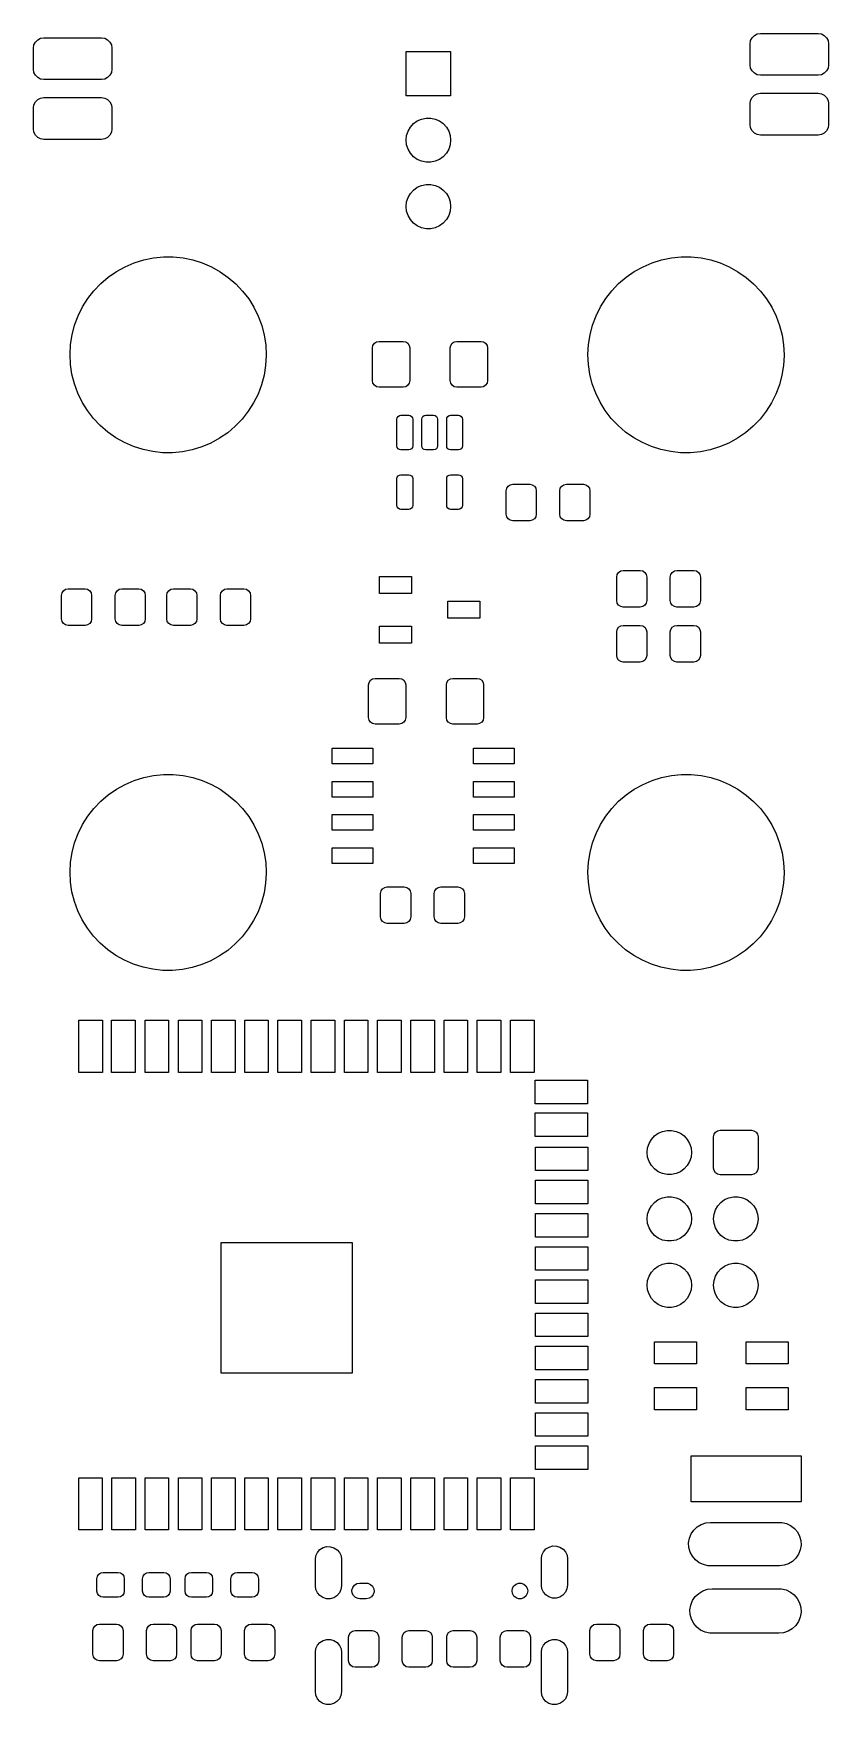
# Model space of a CAD drawing. Extents: x 5.95 to 7.15, y -5.96 to -3.44.
import ezdxf

# ---------------------------------------------------------------- set-up
doc = ezdxf.new("R2010")
doc.units = 0
doc.header["$MEASUREMENT"] = 0
doc.layers.add('BLACK', color=7, linetype='CONTINUOUS')

msp = doc.modelspace()

# ---------------------------------------------------------------- linework, layer by layer
at = {"layer": 'BLACK', "linetype": 'CONTINUOUS'}
for p, q in [((7.03057, -3.44968), (7.03405, -3.4462)), ((7.03405, -3.4462), (7.03844, -3.44396)), ((7.03844, -3.44396), (7.04331, -3.44319)), ((7.04331, -3.44319), (7.12992, -3.44319)), ((7.12992, -3.44319), (7.13479, -3.44396)), ((7.13479, -3.44396), (7.13918, -3.4462)), ((7.13918, -3.4462), (7.14266, -3.44968)), ((5.94882, -3.46543), (5.94959, -3.46057)), ((5.94882, -3.49693), (5.94882, -3.46543)), ((5.94959, -3.46057), (5.95183, -3.45618)), ((5.95183, -3.45618), (5.95531, -3.45269)), ((5.95531, -3.45269), (5.9597, -3.45046)), ((5.9597, -3.45046), (5.96457, -3.44969)), ((5.96457, -3.44969), (6.05118, -3.44969)), ((6.05118, -3.44969), (6.05605, -3.45046)), ((6.05605, -3.45046), (6.06044, -3.45269)), ((6.06044, -3.45269), (6.06392, -3.45618)), ((6.06392, -3.45618), (6.06616, -3.46057)), ((6.06616, -3.46057), (6.06693, -3.46543)), ((6.06693, -3.46543), (6.06693, -3.49693)), ((6.50984, -3.5374), (6.50984, -3.47047)), ((6.50984, -3.47047), (6.57677, -3.47047)), ((6.57677, -3.47047), (6.57677, -3.5374)), ((7.02756, -3.45894), (7.02833, -3.45407)), ((7.02756, -3.49043), (7.02756, -3.45894)), ((7.02833, -3.45407), (7.03057, -3.44968)), ((7.14266, -3.44968), (7.1449, -3.45407)), ((7.1449, -3.45407), (7.14567, -3.45894)), ((7.14567, -3.45894), (7.14567, -3.49043)), ((5.94959, -3.5018), (5.94882, -3.49693)), ((6.06693, -3.49693), (6.06616, -3.5018)), ((7.02833, -3.4953), (7.02756, -3.49043)), ((7.03057, -3.49969), (7.02833, -3.4953)), ((7.1449, -3.4953), (7.14266, -3.49969)), ((7.14567, -3.49043), (7.1449, -3.4953)), ((5.95183, -3.50619), (5.94959, -3.5018)), ((5.95531, -3.50967), (5.95183, -3.50619)), ((5.9597, -3.51191), (5.95531, -3.50967)), ((5.96457, -3.51268), (5.9597, -3.51191)), ((6.05118, -3.51268), (5.96457, -3.51268)), ((6.05605, -3.51191), (6.05118, -3.51268)), ((6.06044, -3.50967), (6.05605, -3.51191)), ((6.06392, -3.50619), (6.06044, -3.50967)), ((6.06616, -3.5018), (6.06392, -3.50619)), ((7.03405, -3.50317), (7.03057, -3.49969)), ((7.03844, -3.50541), (7.03405, -3.50317)), ((7.04331, -3.50618), (7.03844, -3.50541)), ((7.12992, -3.50618), (7.04331, -3.50618)), ((7.13479, -3.50541), (7.12992, -3.50618)), ((7.13918, -3.50317), (7.13479, -3.50541)), ((7.14266, -3.49969), (7.13918, -3.50317)), ((5.94959, -3.55057), (5.95183, -3.54618)), ((5.95183, -3.54618), (5.95531, -3.54269)), ((5.95531, -3.54269), (5.9597, -3.54046)), ((5.9597, -3.54046), (5.96457, -3.53969)), ((5.96457, -3.53969), (6.05118, -3.53969)), ((6.05118, -3.53969), (6.05605, -3.54046)), ((6.05605, -3.54046), (6.06044, -3.54269)), ((6.06044, -3.54269), (6.06392, -3.54618)), ((6.06392, -3.54618), (6.06616, -3.55057)), ((6.57677, -3.5374), (6.50984, -3.5374)), ((7.02756, -3.54894), (7.02833, -3.54407)), ((7.02833, -3.54407), (7.03057, -3.53968)), ((7.03057, -3.53968), (7.03405, -3.5362)), ((7.03405, -3.5362), (7.03844, -3.53396)), ((7.03844, -3.53396), (7.04331, -3.53319)), ((7.04331, -3.53319), (7.12992, -3.53319)), ((7.12992, -3.53319), (7.13479, -3.53396)), ((7.13479, -3.53396), (7.13918, -3.5362)), ((7.13918, -3.5362), (7.14266, -3.53968)), ((7.14266, -3.53968), (7.1449, -3.54407)), ((7.1449, -3.54407), (7.14567, -3.54894)), ((5.94882, -3.55543), (5.94959, -3.55057)), ((5.94882, -3.58693), (5.94882, -3.55543)), ((6.06616, -3.55057), (6.06693, -3.55543)), ((6.06693, -3.55543), (6.06693, -3.58693)), ((6.52657, -3.57496), (6.53297, -3.57211)), ((6.53297, -3.57211), (6.53981, -3.57066)), ((6.53981, -3.57066), (6.54681, -3.57066)), ((6.54681, -3.57066), (6.55365, -3.57211)), ((6.55365, -3.57211), (6.56004, -3.57496)), ((7.02756, -3.58043), (7.02756, -3.54894)), ((7.14567, -3.54894), (7.14567, -3.58043)), ((5.94959, -3.5918), (5.94882, -3.58693)), ((5.95183, -3.59619), (5.94959, -3.5918)), ((5.95531, -3.59967), (5.95183, -3.59619)), ((6.06392, -3.59619), (6.06044, -3.59967)), ((6.06616, -3.5918), (6.06392, -3.59619)), ((6.06693, -3.58693), (6.06616, -3.5918)), ((6.50984, -3.60394), (6.51057, -3.59698)), ((6.51057, -3.59698), (6.51274, -3.59033)), ((6.51274, -3.59033), (6.51623, -3.58427)), ((6.51623, -3.58427), (6.52091, -3.57907)), ((6.52091, -3.57907), (6.52657, -3.57496)), ((6.56004, -3.57496), (6.5657, -3.57907)), ((6.5657, -3.57907), (6.57038, -3.58427)), ((6.57038, -3.58427), (6.57388, -3.59033)), ((6.57388, -3.59033), (6.57604, -3.59698)), ((6.57604, -3.59698), (6.57677, -3.60394)), ((7.02833, -3.5853), (7.02756, -3.58043)), ((7.03057, -3.58969), (7.02833, -3.5853)), ((7.03405, -3.59317), (7.03057, -3.58969)), ((7.03844, -3.59541), (7.03405, -3.59317)), ((7.04331, -3.59618), (7.03844, -3.59541)), ((7.12992, -3.59618), (7.04331, -3.59618)), ((7.13479, -3.59541), (7.12992, -3.59618)), ((7.13918, -3.59317), (7.13479, -3.59541)), ((7.14266, -3.58969), (7.13918, -3.59317)), ((7.1449, -3.5853), (7.14266, -3.58969)), ((7.14567, -3.58043), (7.1449, -3.5853)), ((5.9597, -3.60191), (5.95531, -3.59967)), ((5.96457, -3.60268), (5.9597, -3.60191)), ((6.05118, -3.60268), (5.96457, -3.60268)), ((6.05605, -3.60191), (6.05118, -3.60268)), ((6.06044, -3.59967), (6.05605, -3.60191)), ((6.51057, -3.61089), (6.50984, -3.60394)), ((6.51274, -3.61755), (6.51057, -3.61089)), ((6.51623, -3.62361), (6.51274, -3.61755)), ((6.52091, -3.62881), (6.51623, -3.62361)), ((6.57038, -3.62361), (6.5657, -3.62881)), ((6.57388, -3.61755), (6.57038, -3.62361)), ((6.57604, -3.61089), (6.57388, -3.61755)), ((6.57677, -3.60394), (6.57604, -3.61089)), ((6.52657, -3.63292), (6.52091, -3.62881)), ((6.53297, -3.63576), (6.52657, -3.63292)), ((6.53981, -3.63722), (6.53297, -3.63576)), ((6.54681, -3.63722), (6.53981, -3.63722)), ((6.55365, -3.63576), (6.54681, -3.63722)), ((6.56004, -3.63292), (6.55365, -3.63576)), ((6.5657, -3.62881), (6.56004, -3.63292)), ((6.52657, -3.67496), (6.53297, -3.67211)), ((6.53297, -3.67211), (6.53981, -3.67066)), ((6.53981, -3.67066), (6.54681, -3.67066)), ((6.54681, -3.67066), (6.55365, -3.67211)), ((6.55365, -3.67211), (6.56004, -3.67496)), ((6.50984, -3.70394), (6.51057, -3.69698)), ((6.51057, -3.69698), (6.51274, -3.69033)), ((6.51274, -3.69033), (6.51623, -3.68427)), ((6.51623, -3.68427), (6.52091, -3.67907)), ((6.52091, -3.67907), (6.52657, -3.67496)), ((6.56004, -3.67496), (6.5657, -3.67907)), ((6.5657, -3.67907), (6.57038, -3.68427)), ((6.57038, -3.68427), (6.57388, -3.69033)), ((6.57388, -3.69033), (6.57604, -3.69698)), ((6.57604, -3.69698), (6.57677, -3.70394)), ((6.51057, -3.71089), (6.50984, -3.70394)), ((6.51274, -3.71755), (6.51057, -3.71089)), ((6.51623, -3.72361), (6.51274, -3.71755)), ((6.52091, -3.72881), (6.51623, -3.72361)), ((6.57038, -3.72361), (6.5657, -3.72881)), ((6.57388, -3.71755), (6.57038, -3.72361)), ((6.57604, -3.71089), (6.57388, -3.71755)), ((6.57677, -3.70394), (6.57604, -3.71089)), ((6.52657, -3.73292), (6.52091, -3.72881)), ((6.53297, -3.73576), (6.52657, -3.73292)), ((6.53981, -3.73722), (6.53297, -3.73576)), ((6.54681, -3.73722), (6.53981, -3.73722)), ((6.55365, -3.73576), (6.54681, -3.73722)), ((6.56004, -3.73292), (6.55365, -3.73576)), ((6.5657, -3.72881), (6.56004, -3.73292)), ((6.07378, -3.80169), (6.08685, -3.79447)), ((6.08685, -3.79447), (6.1006, -3.78861)), ((6.1006, -3.78861), (6.11486, -3.78417)), ((6.11486, -3.78417), (6.1295, -3.78119)), ((6.1295, -3.78119), (6.14436, -3.7797)), ((6.14436, -3.7797), (6.1593, -3.77973)), ((6.1593, -3.77973), (6.17416, -3.78127)), ((6.17416, -3.78127), (6.18879, -3.78429)), ((6.18879, -3.78429), (6.20304, -3.78879)), ((6.20304, -3.78879), (6.21676, -3.7947)), ((6.21676, -3.7947), (6.22981, -3.80196)), ((6.8533, -3.80169), (6.86638, -3.79447)), ((6.86638, -3.79447), (6.88012, -3.78861)), ((6.88012, -3.78861), (6.89439, -3.78417)), ((6.89439, -3.78417), (6.90903, -3.78119)), ((6.90903, -3.78119), (6.92389, -3.7797)), ((6.92389, -3.7797), (6.93883, -3.77973)), ((6.93883, -3.77973), (6.95369, -3.78127)), ((6.95369, -3.78127), (6.96832, -3.78429)), ((6.96832, -3.78429), (6.98256, -3.78879)), ((6.98256, -3.78879), (6.99629, -3.7947)), ((6.99629, -3.7947), (7.00934, -3.80196)), ((6.03981, -3.8307), (6.05013, -3.8199)), ((6.05013, -3.8199), (6.06149, -3.81019)), ((6.06149, -3.81019), (6.07378, -3.80169)), ((6.22981, -3.80196), (6.24206, -3.81051)), ((6.24206, -3.81051), (6.25339, -3.82025)), ((6.25339, -3.82025), (6.26367, -3.83109)), ((6.81934, -3.8307), (6.82966, -3.8199)), ((6.82966, -3.8199), (6.84102, -3.81019)), ((6.84102, -3.81019), (6.8533, -3.80169)), ((7.00934, -3.80196), (7.02159, -3.81051)), ((7.02159, -3.81051), (7.03292, -3.82025)), ((7.03292, -3.82025), (7.0432, -3.83109)), ((6.0227, -3.85514), (6.03064, -3.84248)), ((6.03064, -3.84248), (6.03981, -3.8307)), ((6.26367, -3.83109), (6.27281, -3.84291)), ((6.27281, -3.84291), (6.2807, -3.85559)), ((6.80223, -3.85514), (6.81016, -3.84248)), ((6.81016, -3.84248), (6.81934, -3.8307)), ((7.0432, -3.83109), (7.05234, -3.84291)), ((7.05234, -3.84291), (7.06023, -3.85559)), ((6.01085, -3.88252), (6.01608, -3.86853)), ((6.01608, -3.86853), (6.0227, -3.85514)), ((6.2807, -3.85559), (6.28727, -3.869)), ((6.28727, -3.869), (6.29246, -3.88302)), ((6.79038, -3.88252), (6.79561, -3.86853)), ((6.79561, -3.86853), (6.80223, -3.85514)), ((7.06023, -3.85559), (7.0668, -3.869)), ((7.0668, -3.869), (7.07198, -3.88302)), ((6.00475, -3.91173), (6.00706, -3.89697)), ((6.00706, -3.89697), (6.01085, -3.88252)), ((6.29246, -3.88302), (6.2962, -3.89748)), ((6.2962, -3.89748), (6.29846, -3.91225)), ((6.78427, -3.91173), (6.78658, -3.89697)), ((6.78658, -3.89697), (6.79038, -3.88252)), ((7.07198, -3.88302), (7.07572, -3.89748)), ((7.07572, -3.89748), (7.07798, -3.91225)), ((6.00394, -3.92665), (6.00475, -3.91173)), ((6.29846, -3.91225), (6.29921, -3.92717)), ((6.45915, -3.91683), (6.4599, -3.91306)), ((6.45915, -3.96604), (6.45915, -3.91683)), ((6.4599, -3.91306), (6.46204, -3.90987)), ((6.46204, -3.90987), (6.46523, -3.90774)), ((6.46523, -3.90774), (6.469, -3.90699)), ((6.469, -3.90699), (6.50541, -3.90699)), ((6.50541, -3.90699), (6.50918, -3.90774)), ((6.50918, -3.90774), (6.51237, -3.90987)), ((6.51237, -3.90987), (6.51451, -3.91306)), ((6.51451, -3.91306), (6.51526, -3.91683)), ((6.51526, -3.91683), (6.51526, -3.96604)), ((6.57628, -3.91683), (6.57703, -3.91306)), ((6.57628, -3.96604), (6.57628, -3.91683)), ((6.57703, -3.91306), (6.57916, -3.90987)), ((6.57916, -3.90987), (6.58236, -3.90774)), ((6.58236, -3.90774), (6.58612, -3.90699)), ((6.58612, -3.90699), (6.62254, -3.90699)), ((6.62254, -3.90699), (6.62631, -3.90774)), ((6.62631, -3.90774), (6.6295, -3.90987)), ((6.6295, -3.90987), (6.63163, -3.91306)), ((6.63163, -3.91306), (6.63238, -3.91683)), ((6.63238, -3.91683), (6.63238, -3.96604)), ((6.78347, -3.92665), (6.78427, -3.91173)), ((7.07798, -3.91225), (7.07874, -3.92717)), ((6.00464, -3.94157), (6.00394, -3.92665)), ((6.00685, -3.95635), (6.00464, -3.94157)), ((6.29835, -3.94311), (6.29599, -3.95786)), ((6.29921, -3.9282), (6.29835, -3.94311)), ((6.29921, -3.92717), (6.29921, -3.9282)), ((6.78417, -3.94157), (6.78347, -3.92665)), ((6.78638, -3.95635), (6.78417, -3.94157)), ((7.07788, -3.94311), (7.07551, -3.95786)), ((7.07874, -3.9282), (7.07788, -3.94311)), ((7.07874, -3.92717), (7.07874, -3.9282)), ((6.01054, -3.97082), (6.00685, -3.95635)), ((6.01567, -3.98485), (6.01054, -3.97082)), ((6.29215, -3.9723), (6.28686, -3.98627)), ((6.29599, -3.95786), (6.29215, -3.9723)), ((6.4599, -3.96981), (6.45915, -3.96604)), ((6.46204, -3.973), (6.4599, -3.96981)), ((6.46523, -3.97514), (6.46204, -3.973)), ((6.469, -3.97589), (6.46523, -3.97514)), ((6.50541, -3.97589), (6.469, -3.97589)), ((6.50918, -3.97514), (6.50541, -3.97589)), ((6.51237, -3.973), (6.50918, -3.97514)), ((6.51451, -3.96981), (6.51237, -3.973)), ((6.51526, -3.96604), (6.51451, -3.96981)), ((6.57703, -3.96981), (6.57628, -3.96604)), ((6.57916, -3.973), (6.57703, -3.96981)), ((6.58236, -3.97514), (6.57916, -3.973)), ((6.58612, -3.97589), (6.58236, -3.97514)), ((6.62254, -3.97589), (6.58612, -3.97589)), ((6.62631, -3.97514), (6.62254, -3.97589)), ((6.6295, -3.973), (6.62631, -3.97514)), ((6.63163, -3.96981), (6.6295, -3.973)), ((6.63238, -3.96604), (6.63163, -3.96981)), ((6.79007, -3.97082), (6.78638, -3.95635)), ((6.7952, -3.98485), (6.79007, -3.97082)), ((7.07167, -3.9723), (7.06639, -3.98627)), ((7.07551, -3.95786), (7.07167, -3.9723)), ((6.0222, -3.99829), (6.01567, -3.98485)), ((6.03005, -4.011), (6.0222, -3.99829)), ((6.2802, -3.99964), (6.27222, -4.01227)), ((6.28686, -3.98627), (6.2802, -3.99964)), ((6.80173, -3.99829), (6.7952, -3.98485)), ((6.80958, -4.011), (6.80173, -3.99829)), ((7.05973, -3.99964), (7.05174, -4.01227)), ((7.06639, -3.98627), (7.05973, -3.99964)), ((6.03914, -4.02285), (6.03005, -4.011)), ((6.04939, -4.03372), (6.03914, -4.02285)), ((6.263, -4.02402), (6.25264, -4.03479)), ((6.27222, -4.01227), (6.263, -4.02402)), ((6.49606, -4.02411), (6.49651, -4.02185)), ((6.49606, -4.06447), (6.49606, -4.02411)), ((6.49651, -4.02185), (6.49779, -4.01994)), ((6.49779, -4.01994), (6.49971, -4.01866)), ((6.49971, -4.01866), (6.50197, -4.01821)), ((6.50197, -4.01821), (6.51378, -4.01821)), ((6.51378, -4.01821), (6.51604, -4.01866)), ((6.51604, -4.01866), (6.51796, -4.01994)), ((6.51796, -4.01994), (6.51924, -4.02185)), ((6.51924, -4.02185), (6.51969, -4.02411)), ((6.51969, -4.02411), (6.51969, -4.06447)), ((6.53346, -4.02411), (6.53391, -4.02185)), ((6.53346, -4.06447), (6.53346, -4.02411)), ((6.53391, -4.02185), (6.53519, -4.01994)), ((6.53519, -4.01994), (6.53711, -4.01866)), ((6.53711, -4.01866), (6.53937, -4.01821)), ((6.53937, -4.01821), (6.55118, -4.01821)), ((6.55118, -4.01821), (6.55344, -4.01866)), ((6.55344, -4.01866), (6.55536, -4.01994)), ((6.55536, -4.01994), (6.55664, -4.02185)), ((6.55664, -4.02185), (6.55709, -4.02411)), ((6.55709, -4.02411), (6.55709, -4.06447)), ((6.57087, -4.02411), (6.57132, -4.02185)), ((6.57087, -4.06447), (6.57087, -4.02411)), ((6.57132, -4.02185), (6.5726, -4.01994)), ((6.5726, -4.01994), (6.57451, -4.01866)), ((6.57451, -4.01866), (6.57677, -4.01821)), ((6.57677, -4.01821), (6.58858, -4.01821)), ((6.58858, -4.01821), (6.59084, -4.01866)), ((6.59084, -4.01866), (6.59276, -4.01994)), ((6.59276, -4.01994), (6.59404, -4.02185)), ((6.59404, -4.02185), (6.59449, -4.02411)), ((6.59449, -4.02411), (6.59449, -4.06447)), ((6.81867, -4.02285), (6.80958, -4.011)), ((6.82892, -4.03372), (6.81867, -4.02285)), ((7.04253, -4.02402), (7.03217, -4.03479)), ((7.05174, -4.01227), (7.04253, -4.02402)), ((6.06068, -4.04351), (6.04939, -4.03372)), ((6.0729, -4.0521), (6.06068, -4.04351)), ((6.24125, -4.04445), (6.22893, -4.05291)), ((6.25264, -4.03479), (6.24125, -4.04445)), ((6.84021, -4.04351), (6.82892, -4.03372)), ((6.85243, -4.0521), (6.84021, -4.04351)), ((7.02077, -4.04445), (7.00846, -4.05291)), ((7.03217, -4.03479), (7.02077, -4.04445)), ((6.08593, -4.05941), (6.0729, -4.0521)), ((6.09963, -4.06536), (6.08593, -4.05941)), ((6.11386, -4.06991), (6.09963, -4.06536)), ((6.12848, -4.07299), (6.11386, -4.06991)), ((6.14333, -4.07457), (6.12848, -4.07299)), ((6.15827, -4.07465), (6.14333, -4.07457)), ((6.17314, -4.07322), (6.15827, -4.07465)), ((6.18779, -4.07029), (6.17314, -4.07322)), ((6.20207, -4.0659), (6.18779, -4.07029)), ((6.21583, -4.06009), (6.20207, -4.0659)), ((6.22893, -4.05291), (6.21583, -4.06009)), ((6.49651, -4.06673), (6.49606, -4.06447)), ((6.49779, -4.06864), (6.49651, -4.06673)), ((6.49971, -4.06992), (6.49779, -4.06864)), ((6.50197, -4.07037), (6.49971, -4.06992)), ((6.51378, -4.07037), (6.50197, -4.07037)), ((6.51604, -4.06992), (6.51378, -4.07037)), ((6.51796, -4.06864), (6.51604, -4.06992)), ((6.51924, -4.06673), (6.51796, -4.06864)), ((6.51969, -4.06447), (6.51924, -4.06673)), ((6.53391, -4.06673), (6.53346, -4.06447)), ((6.53519, -4.06864), (6.53391, -4.06673)), ((6.53711, -4.06992), (6.53519, -4.06864)), ((6.53937, -4.07037), (6.53711, -4.06992)), ((6.55118, -4.07037), (6.53937, -4.07037)), ((6.55344, -4.06992), (6.55118, -4.07037)), ((6.55536, -4.06864), (6.55344, -4.06992)), ((6.55664, -4.06673), (6.55536, -4.06864)), ((6.55709, -4.06447), (6.55664, -4.06673)), ((6.57132, -4.06673), (6.57087, -4.06447)), ((6.5726, -4.06864), (6.57132, -4.06673)), ((6.57451, -4.06992), (6.5726, -4.06864)), ((6.57677, -4.07037), (6.57451, -4.06992)), ((6.58858, -4.07037), (6.57677, -4.07037)), ((6.59084, -4.06992), (6.58858, -4.07037)), ((6.59276, -4.06864), (6.59084, -4.06992)), ((6.59404, -4.06673), (6.59276, -4.06864)), ((6.59449, -4.06447), (6.59404, -4.06673)), ((6.86546, -4.05941), (6.85243, -4.0521)), ((6.87916, -4.06536), (6.86546, -4.05941)), ((6.89339, -4.06991), (6.87916, -4.06536)), ((6.90801, -4.07299), (6.89339, -4.06991)), ((6.92286, -4.07457), (6.90801, -4.07299)), ((6.9378, -4.07465), (6.92286, -4.07457)), ((6.95267, -4.07322), (6.9378, -4.07465)), ((6.96732, -4.07029), (6.95267, -4.07322)), ((6.9816, -4.0659), (6.96732, -4.07029)), ((6.99536, -4.06009), (6.9816, -4.0659)), ((7.00846, -4.05291), (6.99536, -4.06009)), ((6.49606, -4.11368), (6.49651, -4.11142)), ((6.49606, -4.15404), (6.49606, -4.11368)), ((6.49651, -4.11142), (6.49779, -4.10951)), ((6.49779, -4.10951), (6.49971, -4.10823)), ((6.49971, -4.10823), (6.50197, -4.10778)), ((6.50197, -4.10778), (6.51378, -4.10778)), ((6.51378, -4.10778), (6.51604, -4.10823)), ((6.51604, -4.10823), (6.51796, -4.10951)), ((6.51796, -4.10951), (6.51924, -4.11142)), ((6.51924, -4.11142), (6.51969, -4.11368)), ((6.51969, -4.11368), (6.51969, -4.15404)), ((6.57087, -4.11368), (6.57132, -4.11142)), ((6.57087, -4.15404), (6.57087, -4.11368)), ((6.57132, -4.11142), (6.5726, -4.10951)), ((6.5726, -4.10951), (6.57451, -4.10823)), ((6.57451, -4.10823), (6.57677, -4.10778)), ((6.57677, -4.10778), (6.58858, -4.10778)), ((6.58858, -4.10778), (6.59084, -4.10823)), ((6.59084, -4.10823), (6.59276, -4.10951)), ((6.59276, -4.10951), (6.59404, -4.11142)), ((6.59404, -4.11142), (6.59449, -4.11368)), ((6.59449, -4.11368), (6.59449, -4.15404)), ((6.66118, -4.12812), (6.66332, -4.12493)), ((6.66332, -4.12493), (6.66651, -4.1228)), ((6.66651, -4.1228), (6.67028, -4.12205)), ((6.67028, -4.12205), (6.69587, -4.12205)), ((6.69587, -4.12205), (6.69963, -4.1228)), ((6.69963, -4.1228), (6.70283, -4.12493)), ((6.70283, -4.12493), (6.70496, -4.12812)), ((6.74189, -4.12812), (6.74402, -4.12493)), ((6.74402, -4.12493), (6.74722, -4.1228)), ((6.74722, -4.1228), (6.75098, -4.12205)), ((6.75098, -4.12205), (6.77657, -4.12205)), ((6.77657, -4.12205), (6.78034, -4.1228)), ((6.78034, -4.1228), (6.78353, -4.12493)), ((6.78353, -4.12493), (6.78567, -4.12812)), ((6.66043, -4.13189), (6.66118, -4.12812)), ((6.66043, -4.16732), (6.66043, -4.13189)), ((6.70496, -4.12812), (6.70571, -4.13189)), ((6.70571, -4.13189), (6.70571, -4.16732)), ((6.74114, -4.13189), (6.74189, -4.12812)), ((6.74114, -4.16732), (6.74114, -4.13189)), ((6.78567, -4.12812), (6.78642, -4.13189)), ((6.78642, -4.13189), (6.78642, -4.16732)), ((6.49651, -4.1563), (6.49606, -4.15404)), ((6.49779, -4.15821), (6.49651, -4.1563)), ((6.49971, -4.15949), (6.49779, -4.15821)), ((6.50197, -4.15994), (6.49971, -4.15949)), ((6.51378, -4.15994), (6.50197, -4.15994)), ((6.51604, -4.15949), (6.51378, -4.15994)), ((6.51796, -4.15821), (6.51604, -4.15949)), ((6.51924, -4.1563), (6.51796, -4.15821)), ((6.51969, -4.15404), (6.51924, -4.1563)), ((6.57132, -4.1563), (6.57087, -4.15404)), ((6.5726, -4.15821), (6.57132, -4.1563)), ((6.57451, -4.15949), (6.5726, -4.15821)), ((6.57677, -4.15994), (6.57451, -4.15949)), ((6.58858, -4.15994), (6.57677, -4.15994)), ((6.59084, -4.15949), (6.58858, -4.15994)), ((6.59276, -4.15821), (6.59084, -4.15949)), ((6.59404, -4.1563), (6.59276, -4.15821)), ((6.59449, -4.15404), (6.59404, -4.1563)), ((6.66118, -4.17109), (6.66043, -4.16732)), ((6.66332, -4.17428), (6.66118, -4.17109)), ((6.66651, -4.17642), (6.66332, -4.17428)), ((6.67028, -4.17717), (6.66651, -4.17642)), ((6.69587, -4.17717), (6.67028, -4.17717)), ((6.69963, -4.17642), (6.69587, -4.17717)), ((6.70283, -4.17428), (6.69963, -4.17642)), ((6.70496, -4.17109), (6.70283, -4.17428)), ((6.70571, -4.16732), (6.70496, -4.17109)), ((6.74189, -4.17109), (6.74114, -4.16732)), ((6.74402, -4.17428), (6.74189, -4.17109)), ((6.74722, -4.17642), (6.74402, -4.17428)), ((6.75098, -4.17717), (6.74722, -4.17642)), ((6.77657, -4.17717), (6.75098, -4.17717)), ((6.78034, -4.17642), (6.77657, -4.17717)), ((6.78353, -4.17428), (6.78034, -4.17642)), ((6.78567, -4.17109), (6.78353, -4.17428)), ((6.78642, -4.16732), (6.78567, -4.17109)), ((6.82965, -4.25485), (6.83285, -4.25272)), ((6.83285, -4.25272), (6.83661, -4.25197)), ((6.83661, -4.25197), (6.8622, -4.25197)), ((6.8622, -4.25197), (6.86597, -4.25272)), ((6.86597, -4.25272), (6.86916, -4.25485)), ((6.91036, -4.25485), (6.91356, -4.25272)), ((6.91356, -4.25272), (6.91732, -4.25197)), ((6.91732, -4.25197), (6.94291, -4.25197)), ((6.94291, -4.25197), (6.94668, -4.25272)), ((6.94668, -4.25272), (6.94987, -4.25485)), ((6.46969, -4.28642), (6.46969, -4.26083)), ((6.46969, -4.26083), (6.51772, -4.26083)), ((6.51772, -4.26083), (6.51772, -4.28642)), ((6.82677, -4.26181), (6.82752, -4.25804)), ((6.82677, -4.29724), (6.82677, -4.26181)), ((6.82752, -4.25804), (6.82965, -4.25485)), ((6.86916, -4.25485), (6.8713, -4.25804)), ((6.8713, -4.25804), (6.87205, -4.26181)), ((6.87205, -4.26181), (6.87205, -4.29724)), ((6.90748, -4.26181), (6.90823, -4.25804)), ((6.90748, -4.29724), (6.90748, -4.26181)), ((6.90823, -4.25804), (6.91036, -4.25485)), ((6.94987, -4.25485), (6.95201, -4.25804)), ((6.95201, -4.25804), (6.95276, -4.26181)), ((6.95276, -4.26181), (6.95276, -4.29724)), ((5.99114, -4.28937), (5.99189, -4.2856)), ((5.99114, -4.3248), (5.99114, -4.28937)), ((5.99189, -4.2856), (5.99402, -4.28241)), ((5.99402, -4.28241), (5.99722, -4.28028)), ((5.99722, -4.28028), (6.00098, -4.27953)), ((6.00098, -4.27953), (6.02657, -4.27953)), ((6.02657, -4.27953), (6.03034, -4.28028)), ((6.03034, -4.28028), (6.03353, -4.28241)), ((6.03353, -4.28241), (6.03567, -4.2856)), ((6.03567, -4.2856), (6.03642, -4.28937)), ((6.03642, -4.28937), (6.03642, -4.3248)), ((6.07185, -4.28937), (6.0726, -4.2856)), ((6.07185, -4.3248), (6.07185, -4.28937)), ((6.0726, -4.2856), (6.07473, -4.28241)), ((6.07473, -4.28241), (6.07793, -4.28028)), ((6.07793, -4.28028), (6.08169, -4.27953)), ((6.08169, -4.27953), (6.10728, -4.27953)), ((6.10728, -4.27953), (6.11105, -4.28028)), ((6.11105, -4.28028), (6.11424, -4.28241)), ((6.11424, -4.28241), (6.11638, -4.2856)), ((6.11638, -4.2856), (6.11713, -4.28937)), ((6.11713, -4.28937), (6.11713, -4.3248)), ((6.14961, -4.28937), (6.15036, -4.2856)), ((6.14961, -4.3248), (6.14961, -4.28937)), ((6.15036, -4.2856), (6.15249, -4.28241)), ((6.15249, -4.28241), (6.15568, -4.28028)), ((6.15568, -4.28028), (6.15945, -4.27953)), ((6.15945, -4.27953), (6.18504, -4.27953)), ((6.18504, -4.27953), (6.18881, -4.28028)), ((6.18881, -4.28028), (6.192, -4.28241)), ((6.192, -4.28241), (6.19413, -4.2856)), ((6.19413, -4.2856), (6.19488, -4.28937)), ((6.19488, -4.28937), (6.19488, -4.3248)), ((6.23031, -4.28937), (6.23106, -4.2856)), ((6.23031, -4.3248), (6.23031, -4.28937)), ((6.23106, -4.2856), (6.2332, -4.28241)), ((6.2332, -4.28241), (6.23639, -4.28028)), ((6.23639, -4.28028), (6.24016, -4.27953)), ((6.24016, -4.27953), (6.26575, -4.27953)), ((6.26575, -4.27953), (6.26951, -4.28028)), ((6.26951, -4.28028), (6.27271, -4.28241)), ((6.27271, -4.28241), (6.27484, -4.2856)), ((6.27484, -4.2856), (6.27559, -4.28937)), ((6.27559, -4.28937), (6.27559, -4.3248)), ((6.51772, -4.28642), (6.46969, -4.28642)), ((6.57283, -4.32382), (6.57283, -4.29823)), ((6.57283, -4.29823), (6.62087, -4.29823)), ((6.62087, -4.29823), (6.62087, -4.32382)), ((6.82752, -4.30101), (6.82677, -4.29724)), ((6.82965, -4.3042), (6.82752, -4.30101)), ((6.8713, -4.30101), (6.86916, -4.3042)), ((6.87205, -4.29724), (6.8713, -4.30101)), ((6.90823, -4.30101), (6.90748, -4.29724)), ((6.91036, -4.3042), (6.90823, -4.30101)), ((6.95201, -4.30101), (6.94987, -4.3042)), ((6.95276, -4.29724), (6.95201, -4.30101)), ((5.99189, -4.32857), (5.99114, -4.3248)), ((6.03642, -4.3248), (6.03567, -4.32857)), ((6.0726, -4.32857), (6.07185, -4.3248)), ((6.11713, -4.3248), (6.11638, -4.32857)), ((6.15036, -4.32857), (6.14961, -4.3248)), ((6.19488, -4.3248), (6.19413, -4.32857)), ((6.23106, -4.32857), (6.23031, -4.3248)), ((6.27559, -4.3248), (6.27484, -4.32857)), ((6.62087, -4.32382), (6.57283, -4.32382)), ((6.83285, -4.30634), (6.82965, -4.3042)), ((6.83661, -4.30709), (6.83285, -4.30634)), ((6.8622, -4.30709), (6.83661, -4.30709)), ((6.86597, -4.30634), (6.8622, -4.30709)), ((6.86916, -4.3042), (6.86597, -4.30634)), ((6.91356, -4.30634), (6.91036, -4.3042)), ((6.91732, -4.30709), (6.91356, -4.30634)), ((6.94291, -4.30709), (6.91732, -4.30709)), ((6.94668, -4.30634), (6.94291, -4.30709)), ((6.94987, -4.3042), (6.94668, -4.30634)), ((5.99402, -4.33176), (5.99189, -4.32857)), ((5.99722, -4.3339), (5.99402, -4.33176)), ((6.00098, -4.33465), (5.99722, -4.3339)), ((6.02657, -4.33465), (6.00098, -4.33465)), ((6.03034, -4.3339), (6.02657, -4.33465)), ((6.03353, -4.33176), (6.03034, -4.3339)), ((6.03567, -4.32857), (6.03353, -4.33176)), ((6.07473, -4.33176), (6.0726, -4.32857)), ((6.07793, -4.3339), (6.07473, -4.33176)), ((6.08169, -4.33465), (6.07793, -4.3339)), ((6.10728, -4.33465), (6.08169, -4.33465)), ((6.11105, -4.3339), (6.10728, -4.33465)), ((6.11424, -4.33176), (6.11105, -4.3339)), ((6.11638, -4.32857), (6.11424, -4.33176)), ((6.15249, -4.33176), (6.15036, -4.32857)), ((6.15568, -4.3339), (6.15249, -4.33176)), ((6.15945, -4.33465), (6.15568, -4.3339)), ((6.18504, -4.33465), (6.15945, -4.33465)), ((6.18881, -4.3339), (6.18504, -4.33465)), ((6.192, -4.33176), (6.18881, -4.3339)), ((6.19413, -4.32857), (6.192, -4.33176)), ((6.2332, -4.33176), (6.23106, -4.32857)), ((6.23639, -4.3339), (6.2332, -4.33176)), ((6.24016, -4.33465), (6.23639, -4.3339)), ((6.26575, -4.33465), (6.24016, -4.33465)), ((6.26951, -4.3339), (6.26575, -4.33465)), ((6.27271, -4.33176), (6.26951, -4.3339)), ((6.27484, -4.32857), (6.27271, -4.33176)), ((6.46969, -4.36122), (6.46969, -4.33563)), ((6.46969, -4.33563), (6.51772, -4.33563)), ((6.51772, -4.33563), (6.51772, -4.36122)), ((6.82677, -4.34449), (6.82752, -4.34072)), ((6.82677, -4.37992), (6.82677, -4.34449)), ((6.82752, -4.34072), (6.82965, -4.33753)), ((6.82965, -4.33753), (6.83285, -4.33539)), ((6.83285, -4.33539), (6.83661, -4.33465)), ((6.83661, -4.33465), (6.8622, -4.33465)), ((6.8622, -4.33465), (6.86597, -4.33539)), ((6.86597, -4.33539), (6.86916, -4.33753)), ((6.86916, -4.33753), (6.8713, -4.34072)), ((6.8713, -4.34072), (6.87205, -4.34449)), ((6.87205, -4.34449), (6.87205, -4.37992)), ((6.90748, -4.34449), (6.90823, -4.34072)), ((6.90748, -4.37992), (6.90748, -4.34449)), ((6.90823, -4.34072), (6.91036, -4.33753)), ((6.91036, -4.33753), (6.91356, -4.33539)), ((6.91356, -4.33539), (6.91732, -4.33465)), ((6.91732, -4.33465), (6.94291, -4.33465)), ((6.94291, -4.33465), (6.94668, -4.33539)), ((6.94668, -4.33539), (6.94987, -4.33753)), ((6.94987, -4.33753), (6.95201, -4.34072)), ((6.95201, -4.34072), (6.95276, -4.34449)), ((6.95276, -4.34449), (6.95276, -4.37992)), ((6.51772, -4.36122), (6.46969, -4.36122)), ((6.82752, -4.38369), (6.82677, -4.37992)), ((6.82965, -4.38688), (6.82752, -4.38369)), ((6.83285, -4.38901), (6.82965, -4.38688)), ((6.83661, -4.38976), (6.83285, -4.38901)), ((6.8622, -4.38976), (6.83661, -4.38976)), ((6.86597, -4.38901), (6.8622, -4.38976)), ((6.86916, -4.38688), (6.86597, -4.38901)), ((6.8713, -4.38369), (6.86916, -4.38688)), ((6.87205, -4.37992), (6.8713, -4.38369)), ((6.90823, -4.38369), (6.90748, -4.37992)), ((6.91036, -4.38688), (6.90823, -4.38369)), ((6.91356, -4.38901), (6.91036, -4.38688)), ((6.91732, -4.38976), (6.91356, -4.38901)), ((6.94291, -4.38976), (6.91732, -4.38976)), ((6.94668, -4.38901), (6.94291, -4.38976)), ((6.94987, -4.38688), (6.94668, -4.38901)), ((6.95201, -4.38369), (6.94987, -4.38688)), ((6.95276, -4.37992), (6.95201, -4.38369)), ((6.45325, -4.42421), (6.454, -4.42045)), ((6.45325, -4.47343), (6.45325, -4.42421)), ((6.454, -4.42045), (6.45613, -4.41725)), ((6.45613, -4.41725), (6.45932, -4.41512)), ((6.45932, -4.41512), (6.46309, -4.41437)), ((6.46309, -4.41437), (6.49951, -4.41437)), ((6.49951, -4.41437), (6.50327, -4.41512)), ((6.50327, -4.41512), (6.50647, -4.41725)), ((6.50647, -4.41725), (6.5086, -4.42045)), ((6.5086, -4.42045), (6.50935, -4.42421)), ((6.50935, -4.42421), (6.50935, -4.47343)), ((6.57037, -4.42421), (6.57112, -4.42045)), ((6.57037, -4.47343), (6.57037, -4.42421)), ((6.57112, -4.42045), (6.57326, -4.41725)), ((6.57326, -4.41725), (6.57645, -4.41512)), ((6.57645, -4.41512), (6.58022, -4.41437)), ((6.58022, -4.41437), (6.61663, -4.41437)), ((6.61663, -4.41437), (6.6204, -4.41512)), ((6.6204, -4.41512), (6.62359, -4.41725)), ((6.62359, -4.41725), (6.62573, -4.42045)), ((6.62573, -4.42045), (6.62648, -4.42421)), ((6.62648, -4.42421), (6.62648, -4.47343)), ((6.454, -4.47719), (6.45325, -4.47343)), ((6.45613, -4.48038), (6.454, -4.47719)), ((6.5086, -4.47719), (6.50647, -4.48038)), ((6.50935, -4.47343), (6.5086, -4.47719)), ((6.57112, -4.47719), (6.57037, -4.47343)), ((6.57326, -4.48038), (6.57112, -4.47719)), ((6.62573, -4.47719), (6.62359, -4.48038)), ((6.62648, -4.47343), (6.62573, -4.47719)), ((6.45932, -4.48252), (6.45613, -4.48038)), ((6.46309, -4.48327), (6.45932, -4.48252)), ((6.49951, -4.48327), (6.46309, -4.48327)), ((6.50327, -4.48252), (6.49951, -4.48327)), ((6.50647, -4.48038), (6.50327, -4.48252)), ((6.57645, -4.48252), (6.57326, -4.48038)), ((6.58022, -4.48327), (6.57645, -4.48252)), ((6.61663, -4.48327), (6.58022, -4.48327)), ((6.6204, -4.48252), (6.61663, -4.48327)), ((6.62359, -4.48038), (6.6204, -4.48252)), ((6.39862, -4.54311), (6.39862, -4.51949)), ((6.39862, -4.51949), (6.45965, -4.51949)), ((6.45965, -4.51949), (6.45965, -4.54311)), ((6.61122, -4.54311), (6.61122, -4.51949)), ((6.61122, -4.51949), (6.67224, -4.51949)), ((6.67224, -4.51949), (6.67224, -4.54311)), ((6.45965, -4.54311), (6.39862, -4.54311)), ((6.67224, -4.54311), (6.61122, -4.54311)), ((6.07378, -4.58122), (6.08685, -4.574)), ((6.08685, -4.574), (6.1006, -4.56814)), ((6.1006, -4.56814), (6.11486, -4.56369)), ((6.11486, -4.56369), (6.1295, -4.56072)), ((6.1295, -4.56072), (6.14436, -4.55923)), ((6.14436, -4.55923), (6.1593, -4.55926)), ((6.1593, -4.55926), (6.17416, -4.56079)), ((6.17416, -4.56079), (6.18879, -4.56382)), ((6.18879, -4.56382), (6.20304, -4.56831)), ((6.20304, -4.56831), (6.21676, -4.57422)), ((6.21676, -4.57422), (6.22981, -4.58149)), ((6.39862, -4.59311), (6.39862, -4.56949)), ((6.39862, -4.56949), (6.45965, -4.56949)), ((6.45965, -4.56949), (6.45965, -4.59311)), ((6.61122, -4.59311), (6.61122, -4.56949)), ((6.61122, -4.56949), (6.67224, -4.56949)), ((6.67224, -4.56949), (6.67224, -4.59311)), ((6.8533, -4.58122), (6.86638, -4.574)), ((6.86638, -4.574), (6.88012, -4.56814)), ((6.88012, -4.56814), (6.89439, -4.56369)), ((6.89439, -4.56369), (6.90903, -4.56072)), ((6.90903, -4.56072), (6.92389, -4.55923)), ((6.92389, -4.55923), (6.93883, -4.55926)), ((6.93883, -4.55926), (6.95369, -4.56079)), ((6.95369, -4.56079), (6.96832, -4.56382)), ((6.96832, -4.56382), (6.98256, -4.56831)), ((6.98256, -4.56831), (6.99629, -4.57422)), ((6.99629, -4.57422), (7.00934, -4.58149)), ((6.03981, -4.61022), (6.05013, -4.59942)), ((6.05013, -4.59942), (6.06149, -4.58972)), ((6.06149, -4.58972), (6.07378, -4.58122)), ((6.22981, -4.58149), (6.24206, -4.59004)), ((6.24206, -4.59004), (6.25339, -4.59978)), ((6.25339, -4.59978), (6.26367, -4.61061)), ((6.45965, -4.59311), (6.39862, -4.59311)), ((6.67224, -4.59311), (6.61122, -4.59311)), ((6.81934, -4.61022), (6.82966, -4.59942)), ((6.82966, -4.59942), (6.84102, -4.58972)), ((6.84102, -4.58972), (6.8533, -4.58122)), ((7.00934, -4.58149), (7.02159, -4.59004)), ((7.02159, -4.59004), (7.03292, -4.59978)), ((7.03292, -4.59978), (7.0432, -4.61061)), ((6.0227, -4.63467), (6.03064, -4.62201)), ((6.03064, -4.62201), (6.03981, -4.61022)), ((6.26367, -4.61061), (6.27281, -4.62243)), ((6.27281, -4.62243), (6.2807, -4.63512)), ((6.39862, -4.64311), (6.39862, -4.61949)), ((6.39862, -4.61949), (6.45965, -4.61949)), ((6.45965, -4.61949), (6.45965, -4.64311)), ((6.61122, -4.64311), (6.61122, -4.61949)), ((6.61122, -4.61949), (6.67224, -4.61949)), ((6.67224, -4.61949), (6.67224, -4.64311)), ((6.80223, -4.63467), (6.81016, -4.62201)), ((6.81016, -4.62201), (6.81934, -4.61022)), ((7.0432, -4.61061), (7.05234, -4.62243)), ((7.05234, -4.62243), (7.06023, -4.63512)), ((6.01085, -4.66205), (6.01608, -4.64806)), ((6.01608, -4.64806), (6.0227, -4.63467)), ((6.2807, -4.63512), (6.28727, -4.64853)), ((6.28727, -4.64853), (6.29246, -4.66254)), ((6.45965, -4.64311), (6.39862, -4.64311)), ((6.67224, -4.64311), (6.61122, -4.64311)), ((6.79038, -4.66205), (6.79561, -4.64806)), ((6.79561, -4.64806), (6.80223, -4.63467)), ((7.06023, -4.63512), (7.0668, -4.64853)), ((7.0668, -4.64853), (7.07198, -4.66254)), ((6.00475, -4.69126), (6.00706, -4.6765)), ((6.00706, -4.6765), (6.01085, -4.66205)), ((6.29246, -4.66254), (6.2962, -4.67701)), ((6.2962, -4.67701), (6.29846, -4.69177)), ((6.39862, -4.69311), (6.39862, -4.66949)), ((6.39862, -4.66949), (6.45965, -4.66949)), ((6.45965, -4.66949), (6.45965, -4.69311)), ((6.61122, -4.69311), (6.61122, -4.66949)), ((6.61122, -4.66949), (6.67224, -4.66949)), ((6.67224, -4.66949), (6.67224, -4.69311)), ((6.78427, -4.69126), (6.78658, -4.6765)), ((6.78658, -4.6765), (6.79038, -4.66205)), ((7.07198, -4.66254), (7.07572, -4.67701)), ((7.07572, -4.67701), (7.07798, -4.69177)), ((6.00394, -4.70618), (6.00475, -4.69126)), ((6.29846, -4.69177), (6.29921, -4.70669)), ((6.45965, -4.69311), (6.39862, -4.69311)), ((6.67224, -4.69311), (6.61122, -4.69311)), ((6.78347, -4.70618), (6.78427, -4.69126)), ((7.07798, -4.69177), (7.07874, -4.70669)), ((6.00464, -4.7211), (6.00394, -4.70618)), ((6.00685, -4.73587), (6.00464, -4.7211)), ((6.29835, -4.72264), (6.29599, -4.73739)), ((6.29921, -4.70772), (6.29835, -4.72264)), ((6.29921, -4.70669), (6.29921, -4.70772)), ((6.47434, -4.73123), (6.47753, -4.7291)), ((6.47753, -4.7291), (6.4813, -4.72835)), ((6.4813, -4.72835), (6.50689, -4.72835)), ((6.50689, -4.72835), (6.51066, -4.7291)), ((6.51066, -4.7291), (6.51385, -4.73123)), ((6.55505, -4.73123), (6.55824, -4.7291)), ((6.55824, -4.7291), (6.56201, -4.72835)), ((6.56201, -4.72835), (6.5876, -4.72835)), ((6.5876, -4.72835), (6.59136, -4.7291)), ((6.59136, -4.7291), (6.59456, -4.73123)), ((6.78417, -4.7211), (6.78347, -4.70618)), ((6.78638, -4.73587), (6.78417, -4.7211)), ((7.07788, -4.72264), (7.07551, -4.73739)), ((7.07874, -4.70772), (7.07788, -4.72264)), ((7.07874, -4.70669), (7.07874, -4.70772)), ((6.01054, -4.75035), (6.00685, -4.73587)), ((6.01567, -4.76438), (6.01054, -4.75035)), ((6.29215, -4.75183), (6.28686, -4.7658)), ((6.29599, -4.73739), (6.29215, -4.75183)), ((6.47146, -4.73819), (6.47221, -4.73442)), ((6.47146, -4.77362), (6.47146, -4.73819)), ((6.47221, -4.73442), (6.47434, -4.73123)), ((6.51385, -4.73123), (6.51598, -4.73442)), ((6.51598, -4.73442), (6.51673, -4.73819)), ((6.51673, -4.73819), (6.51673, -4.77362)), ((6.55217, -4.73819), (6.55291, -4.73442)), ((6.55217, -4.77362), (6.55217, -4.73819)), ((6.55291, -4.73442), (6.55505, -4.73123)), ((6.59456, -4.73123), (6.59669, -4.73442)), ((6.59669, -4.73442), (6.59744, -4.73819)), ((6.59744, -4.73819), (6.59744, -4.77362)), ((6.79007, -4.75035), (6.78638, -4.73587)), ((6.7952, -4.76438), (6.79007, -4.75035)), ((7.07167, -4.75183), (7.06639, -4.7658)), ((7.07551, -4.73739), (7.07167, -4.75183)), ((6.0222, -4.77782), (6.01567, -4.76438)), ((6.03005, -4.79053), (6.0222, -4.77782)), ((6.2802, -4.77917), (6.27222, -4.7918)), ((6.28686, -4.7658), (6.2802, -4.77917)), ((6.47221, -4.77739), (6.47146, -4.77362)), ((6.47434, -4.78058), (6.47221, -4.77739)), ((6.47753, -4.78272), (6.47434, -4.78058)), ((6.51385, -4.78058), (6.51066, -4.78272)), ((6.51598, -4.77739), (6.51385, -4.78058)), ((6.51673, -4.77362), (6.51598, -4.77739)), ((6.55291, -4.77739), (6.55217, -4.77362)), ((6.55505, -4.78058), (6.55291, -4.77739)), ((6.55824, -4.78272), (6.55505, -4.78058)), ((6.59456, -4.78058), (6.59136, -4.78272)), ((6.59669, -4.77739), (6.59456, -4.78058)), ((6.59744, -4.77362), (6.59669, -4.77739)), ((6.80173, -4.77782), (6.7952, -4.76438)), ((6.80958, -4.79053), (6.80173, -4.77782)), ((7.05973, -4.77917), (7.05174, -4.7918)), ((7.06639, -4.7658), (7.05973, -4.77917)), ((6.03914, -4.80238), (6.03005, -4.79053)), ((6.04939, -4.81325), (6.03914, -4.80238)), ((6.263, -4.80355), (6.25264, -4.81432)), ((6.27222, -4.7918), (6.263, -4.80355)), ((6.4813, -4.78346), (6.47753, -4.78272)), ((6.50689, -4.78346), (6.4813, -4.78346)), ((6.51066, -4.78272), (6.50689, -4.78346)), ((6.56201, -4.78346), (6.55824, -4.78272)), ((6.5876, -4.78346), (6.56201, -4.78346)), ((6.59136, -4.78272), (6.5876, -4.78346)), ((6.81867, -4.80238), (6.80958, -4.79053)), ((6.82892, -4.81325), (6.81867, -4.80238)), ((7.04253, -4.80355), (7.03217, -4.81432)), ((7.05174, -4.7918), (7.04253, -4.80355)), ((6.06068, -4.82303), (6.04939, -4.81325)), ((6.0729, -4.83162), (6.06068, -4.82303)), ((6.08593, -4.83893), (6.0729, -4.83162)), ((6.24125, -4.82398), (6.22893, -4.83244)), ((6.25264, -4.81432), (6.24125, -4.82398)), ((6.84021, -4.82303), (6.82892, -4.81325)), ((6.85243, -4.83162), (6.84021, -4.82303)), ((6.86546, -4.83893), (6.85243, -4.83162)), ((7.02077, -4.82398), (7.00846, -4.83244)), ((7.03217, -4.81432), (7.02077, -4.82398)), ((6.09963, -4.84489), (6.08593, -4.83893)), ((6.11386, -4.84943), (6.09963, -4.84489)), ((6.12848, -4.85251), (6.11386, -4.84943)), ((6.14333, -4.8541), (6.12848, -4.85251)), ((6.15827, -4.85418), (6.14333, -4.8541)), ((6.17314, -4.85275), (6.15827, -4.85418)), ((6.18779, -4.84982), (6.17314, -4.85275)), ((6.20207, -4.84543), (6.18779, -4.84982)), ((6.21583, -4.83961), (6.20207, -4.84543)), ((6.22893, -4.83244), (6.21583, -4.83961)), ((6.87916, -4.84489), (6.86546, -4.83893)), ((6.89339, -4.84943), (6.87916, -4.84489)), ((6.90801, -4.85251), (6.89339, -4.84943)), ((6.92286, -4.8541), (6.90801, -4.85251)), ((6.9378, -4.85418), (6.92286, -4.8541)), ((6.95267, -4.85275), (6.9378, -4.85418)), ((6.96732, -4.84982), (6.95267, -4.85275)), ((6.9816, -4.84543), (6.96732, -4.84982)), ((6.99536, -4.83961), (6.9816, -4.84543)), ((7.00846, -4.83244), (6.99536, -4.83961)), ((6.01713, -5.00787), (6.01713, -4.92913)), ((6.01713, -4.92913), (6.05256, -4.92913)), ((6.05256, -4.92913), (6.05256, -5.00787)), ((6.06634, -5.00787), (6.06634, -4.92913)), ((6.06634, -4.92913), (6.10177, -4.92913)), ((6.10177, -4.92913), (6.10177, -5.00787)), ((6.11693, -5.00787), (6.11693, -4.92913)), ((6.11693, -4.92913), (6.15236, -4.92913)), ((6.15236, -4.92913), (6.15236, -5.00787)), ((6.16693, -5.00787), (6.16693, -4.92913)), ((6.16693, -4.92913), (6.20236, -4.92913)), ((6.20236, -4.92913), (6.20236, -5.00787)), ((6.21693, -5.00787), (6.21693, -4.92913)), ((6.21693, -4.92913), (6.25236, -4.92913)), ((6.25236, -4.92913), (6.25236, -5.00787)), ((6.26693, -5.00787), (6.26693, -4.92913)), ((6.26693, -4.92913), (6.30236, -4.92913)), ((6.30236, -4.92913), (6.30236, -5.00787)), ((6.31693, -5.00787), (6.31693, -4.92913)), ((6.31693, -4.92913), (6.35236, -4.92913)), ((6.35236, -4.92913), (6.35236, -5.00787)), ((6.36693, -5.00787), (6.36693, -4.92913)), ((6.36693, -4.92913), (6.40236, -4.92913)), ((6.40236, -4.92913), (6.40236, -5.00787)), ((6.41693, -5.00787), (6.41693, -4.92913)), ((6.41693, -4.92913), (6.45236, -4.92913)), ((6.45236, -4.92913), (6.45236, -5.00787)), ((6.46693, -5.00787), (6.46693, -4.92913)), ((6.46693, -4.92913), (6.50236, -4.92913)), ((6.50236, -4.92913), (6.50236, -5.00787)), ((6.51693, -5.00787), (6.51693, -4.92913)), ((6.51693, -4.92913), (6.55236, -4.92913)), ((6.55236, -4.92913), (6.55236, -5.00787)), ((6.56693, -5.00787), (6.56693, -4.92913)), ((6.56693, -4.92913), (6.60236, -4.92913)), ((6.60236, -4.92913), (6.60236, -5.00787)), ((6.61693, -5.00787), (6.61693, -4.92913)), ((6.61693, -4.92913), (6.65236, -4.92913)), ((6.65236, -4.92913), (6.65236, -5.00787)), ((6.66693, -5.00787), (6.66693, -4.92913)), ((6.66693, -4.92913), (6.70236, -4.92913)), ((6.70236, -4.92913), (6.70236, -5.00787)), ((6.05256, -5.00787), (6.01713, -5.00787)), ((6.10177, -5.00787), (6.06634, -5.00787)), ((6.15236, -5.00787), (6.11693, -5.00787)), ((6.20236, -5.00787), (6.16693, -5.00787)), ((6.25236, -5.00787), (6.21693, -5.00787)), ((6.30236, -5.00787), (6.26693, -5.00787)), ((6.35236, -5.00787), (6.31693, -5.00787)), ((6.40236, -5.00787), (6.36693, -5.00787)), ((6.45236, -5.00787), (6.41693, -5.00787)), ((6.50236, -5.00787), (6.46693, -5.00787)), ((6.55236, -5.00787), (6.51693, -5.00787)), ((6.60236, -5.00787), (6.56693, -5.00787)), ((6.65236, -5.00787), (6.61693, -5.00787)), ((6.70236, -5.00787), (6.66693, -5.00787)), ((6.70413, -5.05512), (6.70413, -5.01969)), ((6.70413, -5.01969), (6.78287, -5.01969)), ((6.78287, -5.01969), (6.78287, -5.05512)), ((6.78287, -5.05512), (6.70413, -5.05512)), ((6.70413, -5.10433), (6.70413, -5.0689)), ((6.70413, -5.0689), (6.78287, -5.0689)), ((6.78287, -5.0689), (6.78287, -5.10433)), ((6.78287, -5.10433), (6.70413, -5.10433)), ((6.87893, -5.10868), (6.88361, -5.10348)), ((6.88361, -5.10348), (6.88927, -5.09937)), ((6.88927, -5.09937), (6.89566, -5.09652)), ((6.89566, -5.09652), (6.90251, -5.09507)), ((6.90251, -5.09507), (6.9095, -5.09507)), ((6.9095, -5.09507), (6.91635, -5.09652)), ((6.91635, -5.09652), (6.92274, -5.09937)), ((6.92274, -5.09937), (6.9284, -5.10348)), ((6.9284, -5.10348), (6.93308, -5.10868)), ((6.97254, -5.10472), (6.97329, -5.10096)), ((6.97254, -5.15197), (6.97254, -5.10472)), ((6.97329, -5.10096), (6.97542, -5.09776)), ((6.97542, -5.09776), (6.97862, -5.09563)), ((6.97862, -5.09563), (6.98238, -5.09488)), ((6.98238, -5.09488), (7.02963, -5.09488)), ((7.02963, -5.09488), (7.03339, -5.09563)), ((7.03339, -5.09563), (7.03659, -5.09776)), ((7.03659, -5.09776), (7.03872, -5.10096)), ((7.03872, -5.10096), (7.03947, -5.10472)), ((7.03947, -5.10472), (7.03947, -5.15197)), ((6.70433, -5.15571), (6.70433, -5.12028)), ((6.70433, -5.12028), (6.78307, -5.12028)), ((6.78307, -5.12028), (6.78307, -5.15571)), ((6.87254, -5.12835), (6.87327, -5.12139)), ((6.87327, -5.1353), (6.87254, -5.12835)), ((6.87327, -5.12139), (6.87543, -5.11474)), ((6.87543, -5.11474), (6.87893, -5.10868)), ((6.93308, -5.10868), (6.93658, -5.11474)), ((6.93658, -5.11474), (6.93874, -5.12139)), ((6.93874, -5.12139), (6.93947, -5.12835)), ((6.93947, -5.12835), (6.93874, -5.1353)), ((6.78307, -5.15571), (6.70433, -5.15571)), ((6.87543, -5.14196), (6.87327, -5.1353)), ((6.87893, -5.14802), (6.87543, -5.14196)), ((6.88361, -5.15322), (6.87893, -5.14802)), ((6.88927, -5.15733), (6.88361, -5.15322)), ((6.89566, -5.16017), (6.88927, -5.15733)), ((6.92274, -5.15733), (6.91635, -5.16017)), ((6.9284, -5.15322), (6.92274, -5.15733)), ((6.93308, -5.14802), (6.9284, -5.15322)), ((6.93658, -5.14196), (6.93308, -5.14802)), ((6.93874, -5.1353), (6.93658, -5.14196)), ((6.97329, -5.15574), (6.97254, -5.15197)), ((6.97542, -5.15893), (6.97329, -5.15574)), ((6.97862, -5.16106), (6.97542, -5.15893)), ((7.03659, -5.15893), (7.03339, -5.16106)), ((7.03872, -5.15574), (7.03659, -5.15893)), ((7.03947, -5.15197), (7.03872, -5.15574)), ((6.70433, -5.20571), (6.70433, -5.17028)), ((6.70433, -5.17028), (6.78307, -5.17028)), ((6.78307, -5.17028), (6.78307, -5.20571)), ((6.90251, -5.16163), (6.89566, -5.16017)), ((6.9095, -5.16163), (6.90251, -5.16163)), ((6.91635, -5.16017), (6.9095, -5.16163)), ((6.98238, -5.16181), (6.97862, -5.16106)), ((7.02963, -5.16181), (6.98238, -5.16181)), ((7.03339, -5.16106), (7.02963, -5.16181)), ((6.78307, -5.20571), (6.70433, -5.20571)), ((6.87543, -5.21474), (6.87893, -5.20868)), ((6.87893, -5.20868), (6.88361, -5.20348)), ((6.88361, -5.20348), (6.88927, -5.19937)), ((6.88927, -5.19937), (6.89566, -5.19652)), ((6.89566, -5.19652), (6.90251, -5.19507)), ((6.90251, -5.19507), (6.9095, -5.19507)), ((6.9095, -5.19507), (6.91635, -5.19652)), ((6.91635, -5.19652), (6.92274, -5.19937)), ((6.92274, -5.19937), (6.9284, -5.20348)), ((6.9284, -5.20348), (6.93308, -5.20868)), ((6.93308, -5.20868), (6.93658, -5.21474)), ((6.97543, -5.21474), (6.97893, -5.20868)), ((6.97893, -5.20868), (6.98361, -5.20348)), ((6.98361, -5.20348), (6.98927, -5.19937)), ((6.98927, -5.19937), (6.99566, -5.19652)), ((6.99566, -5.19652), (7.00251, -5.19507)), ((7.00251, -5.19507), (7.0095, -5.19507)), ((7.0095, -5.19507), (7.01635, -5.19652)), ((7.01635, -5.19652), (7.02274, -5.19937)), ((7.02274, -5.19937), (7.0284, -5.20348)), ((7.0284, -5.20348), (7.03308, -5.20868)), ((7.03308, -5.20868), (7.03658, -5.21474)), ((6.70433, -5.25571), (6.70433, -5.22028)), ((6.70433, -5.22028), (6.78307, -5.22028)), ((6.78307, -5.22028), (6.78307, -5.25571)), ((6.87254, -5.22835), (6.87327, -5.22139)), ((6.87327, -5.2353), (6.87254, -5.22835)), ((6.87327, -5.22139), (6.87543, -5.21474)), ((6.93658, -5.21474), (6.93874, -5.22139)), ((6.93874, -5.22139), (6.93947, -5.22835)), ((6.93947, -5.22835), (6.93874, -5.2353)), ((6.97254, -5.22835), (6.97327, -5.22139)), ((6.97327, -5.2353), (6.97254, -5.22835)), ((6.97327, -5.22139), (6.97543, -5.21474)), ((7.03658, -5.21474), (7.03874, -5.22139)), ((7.03874, -5.22139), (7.03947, -5.22835)), ((7.03947, -5.22835), (7.03874, -5.2353)), ((6.78307, -5.25571), (6.70433, -5.25571)), ((6.87543, -5.24196), (6.87327, -5.2353)), ((6.87893, -5.24802), (6.87543, -5.24196)), ((6.88361, -5.25322), (6.87893, -5.24802)), ((6.88927, -5.25733), (6.88361, -5.25322)), ((6.89566, -5.26017), (6.88927, -5.25733)), ((6.92274, -5.25733), (6.91635, -5.26017)), ((6.9284, -5.25322), (6.92274, -5.25733)), ((6.93308, -5.24802), (6.9284, -5.25322)), ((6.93658, -5.24196), (6.93308, -5.24802)), ((6.93874, -5.2353), (6.93658, -5.24196)), ((6.97543, -5.24196), (6.97327, -5.2353)), ((6.97893, -5.24802), (6.97543, -5.24196)), ((6.98361, -5.25322), (6.97893, -5.24802)), ((6.98927, -5.25733), (6.98361, -5.25322)), ((6.99566, -5.26017), (6.98927, -5.25733)), ((7.02274, -5.25733), (7.01635, -5.26017)), ((7.0284, -5.25322), (7.02274, -5.25733)), ((7.03308, -5.24802), (7.0284, -5.25322)), ((7.03658, -5.24196), (7.03308, -5.24802)), ((7.03874, -5.2353), (7.03658, -5.24196)), ((6.2315, -5.46063), (6.2315, -5.26378)), ((6.2315, -5.26378), (6.42835, -5.26378)), ((6.42835, -5.26378), (6.42835, -5.46063)), ((6.70433, -5.30571), (6.70433, -5.27028)), ((6.70433, -5.27028), (6.78307, -5.27028)), ((6.78307, -5.27028), (6.78307, -5.30571)), ((6.90251, -5.26163), (6.89566, -5.26017)), ((6.9095, -5.26163), (6.90251, -5.26163)), ((6.91635, -5.26017), (6.9095, -5.26163)), ((7.00251, -5.26163), (6.99566, -5.26017)), ((7.0095, -5.26163), (7.00251, -5.26163)), ((7.01635, -5.26017), (7.0095, -5.26163)), ((6.78307, -5.30571), (6.70433, -5.30571)), ((6.87543, -5.31474), (6.87893, -5.30868)), ((6.87893, -5.30868), (6.88361, -5.30348)), ((6.88361, -5.30348), (6.88927, -5.29937)), ((6.88927, -5.29937), (6.89566, -5.29652)), ((6.89566, -5.29652), (6.90251, -5.29507)), ((6.90251, -5.29507), (6.9095, -5.29507)), ((6.9095, -5.29507), (6.91635, -5.29652)), ((6.91635, -5.29652), (6.92274, -5.29937)), ((6.92274, -5.29937), (6.9284, -5.30348)), ((6.9284, -5.30348), (6.93308, -5.30868)), ((6.93308, -5.30868), (6.93658, -5.31474)), ((6.97543, -5.31474), (6.97893, -5.30868)), ((6.97893, -5.30868), (6.98361, -5.30348)), ((6.98361, -5.30348), (6.98927, -5.29937)), ((6.98927, -5.29937), (6.99566, -5.29652)), ((6.99566, -5.29652), (7.00251, -5.29507)), ((7.00251, -5.29507), (7.0095, -5.29507)), ((7.0095, -5.29507), (7.01635, -5.29652)), ((7.01635, -5.29652), (7.02274, -5.29937)), ((7.02274, -5.29937), (7.0284, -5.30348)), ((7.0284, -5.30348), (7.03308, -5.30868)), ((7.03308, -5.30868), (7.03658, -5.31474)), ((6.70433, -5.35571), (6.70433, -5.32028)), ((6.70433, -5.32028), (6.78307, -5.32028)), ((6.78307, -5.32028), (6.78307, -5.35571)), ((6.87254, -5.32835), (6.87327, -5.32139)), ((6.87327, -5.3353), (6.87254, -5.32835)), ((6.87327, -5.32139), (6.87543, -5.31474)), ((6.93658, -5.31474), (6.93874, -5.32139)), ((6.93874, -5.32139), (6.93947, -5.32835)), ((6.93947, -5.32835), (6.93874, -5.3353)), ((6.97254, -5.32835), (6.97327, -5.32139)), ((6.97327, -5.3353), (6.97254, -5.32835)), ((6.97327, -5.32139), (6.97543, -5.31474)), ((7.03658, -5.31474), (7.03874, -5.32139)), ((7.03874, -5.32139), (7.03947, -5.32835)), ((7.03947, -5.32835), (7.03874, -5.3353)), ((6.78307, -5.35571), (6.70433, -5.35571)), ((6.87543, -5.34196), (6.87327, -5.3353)), ((6.87893, -5.34802), (6.87543, -5.34196)), ((6.88361, -5.35322), (6.87893, -5.34802)), ((6.88927, -5.35733), (6.88361, -5.35322)), ((6.89566, -5.36017), (6.88927, -5.35733)), ((6.90251, -5.36163), (6.89566, -5.36017)), ((6.91635, -5.36017), (6.9095, -5.36163)), ((6.92274, -5.35733), (6.91635, -5.36017)), ((6.9284, -5.35322), (6.92274, -5.35733)), ((6.93308, -5.34802), (6.9284, -5.35322)), ((6.93658, -5.34196), (6.93308, -5.34802)), ((6.93874, -5.3353), (6.93658, -5.34196)), ((6.97543, -5.34196), (6.97327, -5.3353)), ((6.97893, -5.34802), (6.97543, -5.34196)), ((6.98361, -5.35322), (6.97893, -5.34802)), ((6.98927, -5.35733), (6.98361, -5.35322)), ((6.99566, -5.36017), (6.98927, -5.35733)), ((7.00251, -5.36163), (6.99566, -5.36017)), ((7.01635, -5.36017), (7.0095, -5.36163)), ((7.02274, -5.35733), (7.01635, -5.36017)), ((7.0284, -5.35322), (7.02274, -5.35733)), ((7.03308, -5.34802), (7.0284, -5.35322)), ((7.03658, -5.34196), (7.03308, -5.34802)), ((7.03874, -5.3353), (7.03658, -5.34196)), ((6.70433, -5.40571), (6.70433, -5.37028)), ((6.70433, -5.37028), (6.78307, -5.37028)), ((6.78307, -5.37028), (6.78307, -5.40571)), ((6.9095, -5.36163), (6.90251, -5.36163)), ((7.0095, -5.36163), (7.00251, -5.36163)), ((6.78307, -5.40571), (6.70433, -5.40571)), ((6.70433, -5.45571), (6.70433, -5.42028)), ((6.70433, -5.42028), (6.78307, -5.42028)), ((6.78307, -5.42028), (6.78307, -5.45571)), ((6.88386, -5.44685), (6.88386, -5.41339)), ((6.88386, -5.41339), (6.94685, -5.41339)), ((6.94685, -5.41339), (6.94685, -5.44685)), ((7.02165, -5.44685), (7.02165, -5.41339)), ((7.02165, -5.41339), (7.08465, -5.41339)), ((7.08465, -5.41339), (7.08465, -5.44685)), ((6.42835, -5.46063), (6.2315, -5.46063)), ((6.78307, -5.45571), (6.70433, -5.45571)), ((6.94685, -5.44685), (6.88386, -5.44685)), ((7.08465, -5.44685), (7.02165, -5.44685)), ((6.70433, -5.50571), (6.70433, -5.47028)), ((6.70433, -5.47028), (6.78307, -5.47028)), ((6.78307, -5.47028), (6.78307, -5.50571)), ((6.88386, -5.51575), (6.88386, -5.48228)), ((6.88386, -5.48228), (6.94685, -5.48228)), ((6.94685, -5.48228), (6.94685, -5.51575)), ((7.02165, -5.51575), (7.02165, -5.48228)), ((7.02165, -5.48228), (7.08465, -5.48228)), ((7.08465, -5.48228), (7.08465, -5.51575)), ((6.78307, -5.50571), (6.70433, -5.50571)), ((6.70433, -5.55571), (6.70433, -5.52028)), ((6.70433, -5.52028), (6.78307, -5.52028)), ((6.78307, -5.52028), (6.78307, -5.55571)), ((6.94685, -5.51575), (6.88386, -5.51575)), ((7.08465, -5.51575), (7.02165, -5.51575)), ((6.78307, -5.55571), (6.70433, -5.55571)), ((6.70433, -5.60571), (6.70433, -5.57028)), ((6.70433, -5.57028), (6.78307, -5.57028)), ((6.78307, -5.57028), (6.78307, -5.60571)), ((6.93898, -5.65433), (6.93898, -5.58543)), ((6.93898, -5.58543), (7.10433, -5.58543)), ((7.10433, -5.58543), (7.10433, -5.65433)), ((6.78307, -5.60571), (6.70433, -5.60571)), ((6.01693, -5.69685), (6.01693, -5.61811)), ((6.01693, -5.61811), (6.05236, -5.61811)), ((6.05236, -5.61811), (6.05236, -5.69685)), ((6.06693, -5.69685), (6.06693, -5.61811)), ((6.06693, -5.61811), (6.10236, -5.61811)), ((6.10236, -5.61811), (6.10236, -5.69685)), ((6.11693, -5.69685), (6.11693, -5.61811)), ((6.11693, -5.61811), (6.15236, -5.61811)), ((6.15236, -5.61811), (6.15236, -5.69685)), ((6.16693, -5.69685), (6.16693, -5.61811)), ((6.16693, -5.61811), (6.20236, -5.61811)), ((6.20236, -5.61811), (6.20236, -5.69685)), ((6.21693, -5.69685), (6.21693, -5.61811)), ((6.21693, -5.61811), (6.25236, -5.61811)), ((6.25236, -5.61811), (6.25236, -5.69685)), ((6.26693, -5.69685), (6.26693, -5.61811)), ((6.26693, -5.61811), (6.30236, -5.61811)), ((6.30236, -5.61811), (6.30236, -5.69685)), ((6.31693, -5.69685), (6.31693, -5.61811)), ((6.31693, -5.61811), (6.35236, -5.61811)), ((6.35236, -5.61811), (6.35236, -5.69685)), ((6.36693, -5.69685), (6.36693, -5.61811)), ((6.36693, -5.61811), (6.40236, -5.61811)), ((6.40236, -5.61811), (6.40236, -5.69685)), ((6.41693, -5.69685), (6.41693, -5.61811)), ((6.41693, -5.61811), (6.45236, -5.61811)), ((6.45236, -5.61811), (6.45236, -5.69685)), ((6.46693, -5.69685), (6.46693, -5.61811)), ((6.46693, -5.61811), (6.50236, -5.61811)), ((6.50236, -5.61811), (6.50236, -5.69685)), ((6.51693, -5.69685), (6.51693, -5.61811)), ((6.51693, -5.61811), (6.55236, -5.61811)), ((6.55236, -5.61811), (6.55236, -5.69685)), ((6.56693, -5.69685), (6.56693, -5.61811)), ((6.56693, -5.61811), (6.60236, -5.61811)), ((6.60236, -5.61811), (6.60236, -5.69685)), ((6.61693, -5.69685), (6.61693, -5.61811)), ((6.61693, -5.61811), (6.65236, -5.61811)), ((6.65236, -5.61811), (6.65236, -5.69685)), ((6.66693, -5.69685), (6.66693, -5.61811)), ((6.66693, -5.61811), (6.70236, -5.61811)), ((6.70236, -5.61811), (6.70236, -5.69685)), ((7.10433, -5.65433), (6.93898, -5.65433)), ((6.95401, -5.68845), (6.9607, -5.6862)), ((6.9607, -5.6862), (6.96772, -5.68543)), ((6.96772, -5.68543), (7.07165, -5.68543)), ((7.07165, -5.68543), (7.0753, -5.68564)), ((7.0753, -5.68564), (7.08218, -5.68718)), ((7.08218, -5.68718), (7.08858, -5.69016)), ((6.05236, -5.69685), (6.01693, -5.69685)), ((6.10236, -5.69685), (6.06693, -5.69685)), ((6.15236, -5.69685), (6.11693, -5.69685)), ((6.20236, -5.69685), (6.16693, -5.69685)), ((6.25236, -5.69685), (6.21693, -5.69685)), ((6.30236, -5.69685), (6.26693, -5.69685)), ((6.35236, -5.69685), (6.31693, -5.69685)), ((6.40236, -5.69685), (6.36693, -5.69685)), ((6.45236, -5.69685), (6.41693, -5.69685)), ((6.50236, -5.69685), (6.46693, -5.69685)), ((6.55236, -5.69685), (6.51693, -5.69685)), ((6.60236, -5.69685), (6.56693, -5.69685)), ((6.65236, -5.69685), (6.61693, -5.69685)), ((6.70236, -5.69685), (6.66693, -5.69685)), ((6.93509, -5.71629), (6.93624, -5.70932)), ((6.93624, -5.70932), (6.93886, -5.70277)), ((6.93886, -5.70277), (6.94283, -5.69693)), ((6.94283, -5.69693), (6.94796, -5.69208)), ((6.94796, -5.69208), (6.95401, -5.68845)), ((7.08858, -5.69016), (7.09419, -5.69445)), ((7.09419, -5.69445), (7.09874, -5.69984)), ((7.09874, -5.69984), (7.10204, -5.70608)), ((7.10204, -5.70608), (7.10391, -5.71289)), ((6.37323, -5.7412), (6.37409, -5.73568)), ((6.37409, -5.73568), (6.37646, -5.73063)), ((6.37646, -5.73063), (6.38016, -5.72645)), ((6.38016, -5.72645), (6.38488, -5.72347)), ((6.38488, -5.72347), (6.39024, -5.72193)), ((6.39024, -5.72193), (6.39582, -5.72197)), ((6.39582, -5.72197), (6.40117, -5.72357)), ((6.40117, -5.72357), (6.40585, -5.7266)), ((6.40585, -5.7266), (6.4095, -5.73083)), ((6.4095, -5.73083), (6.41181, -5.73591)), ((6.41181, -5.73591), (6.4126, -5.74144)), ((6.71339, -5.74021), (6.71425, -5.7347)), ((6.71425, -5.7347), (6.71662, -5.72965)), ((6.71662, -5.72965), (6.72031, -5.72546)), ((6.72031, -5.72546), (6.72503, -5.72248)), ((6.72503, -5.72248), (6.7304, -5.72095)), ((6.7304, -5.72095), (6.73598, -5.72098)), ((6.73598, -5.72098), (6.74133, -5.72258)), ((6.74133, -5.72258), (6.74601, -5.72562)), ((6.74601, -5.72562), (6.74965, -5.72985)), ((6.74965, -5.72985), (6.75196, -5.73493)), ((6.75196, -5.73493), (6.75276, -5.74045)), ((6.93546, -5.72333), (6.93509, -5.71629)), ((6.93733, -5.73014), (6.93546, -5.72333)), ((6.94063, -5.73638), (6.93733, -5.73014)), ((6.94518, -5.74177), (6.94063, -5.73638)), ((7.10051, -5.73345), (7.09654, -5.73929)), ((7.10313, -5.7269), (7.10051, -5.73345)), ((7.10428, -5.71993), (7.10313, -5.7269)), ((7.10391, -5.71289), (7.10428, -5.71993)), ((6.04703, -5.76357), (6.05006, -5.76154)), ((6.05006, -5.76154), (6.05364, -5.76083)), ((6.05364, -5.76083), (6.07628, -5.76083)), ((6.07628, -5.76083), (6.07986, -5.76154)), ((6.07986, -5.76154), (6.08289, -5.76357)), ((6.11593, -5.76357), (6.11896, -5.76154)), ((6.11896, -5.76154), (6.12254, -5.76083)), ((6.12254, -5.76083), (6.14518, -5.76083)), ((6.14518, -5.76083), (6.14876, -5.76154)), ((6.14876, -5.76154), (6.15179, -5.76357)), ((6.1799, -5.76357), (6.18294, -5.76154)), ((6.18294, -5.76154), (6.18652, -5.76083)), ((6.18652, -5.76083), (6.20915, -5.76083)), ((6.20915, -5.76083), (6.21273, -5.76154)), ((6.21273, -5.76154), (6.21577, -5.76357)), ((6.2488, -5.76357), (6.25184, -5.76154)), ((6.25184, -5.76154), (6.25541, -5.76083)), ((6.25541, -5.76083), (6.27805, -5.76083)), ((6.27805, -5.76083), (6.28163, -5.76154)), ((6.28163, -5.76154), (6.28466, -5.76357)), ((6.37323, -5.74144), (6.37323, -5.7412)), ((6.37323, -5.78081), (6.37323, -5.74144)), ((6.4126, -5.74144), (6.4126, -5.78081)), ((6.71339, -5.74045), (6.71339, -5.74021)), ((6.71339, -5.77982), (6.71339, -5.74045)), ((6.75276, -5.74045), (6.75276, -5.77982)), ((6.95079, -5.74606), (6.94518, -5.74177)), ((6.95719, -5.74904), (6.95079, -5.74606)), ((6.96407, -5.75058), (6.95719, -5.74904)), ((6.96772, -5.75079), (6.96407, -5.75058)), ((7.07165, -5.75079), (6.96772, -5.75079)), ((7.07867, -5.75003), (7.07165, -5.75079)), ((7.08536, -5.74777), (7.07867, -5.75003)), ((7.09141, -5.74414), (7.08536, -5.74777)), ((7.09654, -5.73929), (7.09141, -5.74414)), ((6.04429, -5.77018), (6.045, -5.7666)), ((6.04429, -5.78888), (6.04429, -5.77018)), ((6.045, -5.7666), (6.04703, -5.76357)), ((6.08289, -5.76357), (6.08492, -5.7666)), ((6.08492, -5.7666), (6.08563, -5.77018)), ((6.08563, -5.77018), (6.08563, -5.78888)), ((6.11319, -5.77018), (6.1139, -5.7666)), ((6.11319, -5.78888), (6.11319, -5.77018)), ((6.1139, -5.7666), (6.11593, -5.76357)), ((6.15179, -5.76357), (6.15382, -5.7666)), ((6.15382, -5.7666), (6.15453, -5.77018)), ((6.15453, -5.77018), (6.15453, -5.78888)), ((6.17717, -5.77018), (6.17788, -5.7666)), ((6.17717, -5.78888), (6.17717, -5.77018)), ((6.17788, -5.7666), (6.1799, -5.76357)), ((6.21577, -5.76357), (6.21779, -5.7666)), ((6.21779, -5.7666), (6.2185, -5.77018)), ((6.2185, -5.77018), (6.2185, -5.78888)), ((6.24606, -5.77018), (6.24677, -5.7666)), ((6.24606, -5.78888), (6.24606, -5.77018)), ((6.24677, -5.7666), (6.2488, -5.76357)), ((6.28466, -5.76357), (6.28669, -5.7666)), ((6.28669, -5.7666), (6.2874, -5.77018)), ((6.2874, -5.77018), (6.2874, -5.78888)), ((6.37402, -5.78633), (6.37323, -5.78081)), ((6.37633, -5.79141), (6.37402, -5.78633)), ((6.41174, -5.78656), (6.40937, -5.79161)), ((6.4126, -5.78105), (6.41174, -5.78656)), ((6.4126, -5.78081), (6.4126, -5.78105)), ((6.42821, -5.78753), (6.42941, -5.78337)), ((6.42858, -5.79184), (6.42821, -5.78753)), ((6.42941, -5.78337), (6.43203, -5.77993)), ((6.43203, -5.77993), (6.43571, -5.77766)), ((6.43571, -5.77766), (6.43996, -5.77687)), ((6.43996, -5.77687), (6.4498, -5.77687)), ((6.4498, -5.77687), (6.4521, -5.7771)), ((6.4521, -5.7771), (6.45611, -5.7787)), ((6.45611, -5.7787), (6.45929, -5.78164)), ((6.45929, -5.78164), (6.46118, -5.78552)), ((6.46118, -5.78552), (6.46156, -5.78983)), ((6.66929, -5.78868), (6.67, -5.78464)), ((6.67, -5.78464), (6.67205, -5.78109)), ((6.67205, -5.78109), (6.6752, -5.77845)), ((6.6752, -5.77845), (6.67905, -5.77705)), ((6.67905, -5.77705), (6.68315, -5.77705)), ((6.68315, -5.77705), (6.68701, -5.77845)), ((6.68701, -5.77845), (6.69015, -5.78109)), ((6.69015, -5.78109), (6.6922, -5.78464)), ((6.6922, -5.78464), (6.69291, -5.78868)), ((6.71418, -5.78535), (6.71339, -5.77982)), ((6.71649, -5.79043), (6.71418, -5.78535)), ((6.7519, -5.78558), (6.74952, -5.79063)), ((6.75275, -5.78006), (6.7519, -5.78558)), ((6.75276, -5.77982), (6.75275, -5.78006)), ((6.95644, -5.78852), (6.96329, -5.78621)), ((6.96329, -5.78621), (6.97047, -5.78543)), ((6.97047, -5.78543), (7.07087, -5.78543)), ((7.07087, -5.78543), (7.0746, -5.78564)), ((7.0746, -5.78564), (7.08165, -5.78722)), ((7.08165, -5.78722), (7.0882, -5.79027)), ((6.045, -5.79246), (6.04429, -5.78888)), ((6.04703, -5.79549), (6.045, -5.79246)), ((6.05006, -5.79752), (6.04703, -5.79549)), ((6.05364, -5.79823), (6.05006, -5.79752)), ((6.07628, -5.79823), (6.05364, -5.79823)), ((6.07986, -5.79752), (6.07628, -5.79823)), ((6.08289, -5.79549), (6.07986, -5.79752)), ((6.08492, -5.79246), (6.08289, -5.79549)), ((6.08563, -5.78888), (6.08492, -5.79246)), ((6.1139, -5.79246), (6.11319, -5.78888)), ((6.11593, -5.79549), (6.1139, -5.79246)), ((6.11896, -5.79752), (6.11593, -5.79549)), ((6.12254, -5.79823), (6.11896, -5.79752)), ((6.14518, -5.79823), (6.12254, -5.79823)), ((6.14876, -5.79752), (6.14518, -5.79823)), ((6.15179, -5.79549), (6.14876, -5.79752)), ((6.15382, -5.79246), (6.15179, -5.79549)), ((6.15453, -5.78888), (6.15382, -5.79246)), ((6.17788, -5.79246), (6.17717, -5.78888)), ((6.1799, -5.79549), (6.17788, -5.79246)), ((6.18294, -5.79752), (6.1799, -5.79549)), ((6.18652, -5.79823), (6.18294, -5.79752)), ((6.20915, -5.79823), (6.18652, -5.79823)), ((6.21273, -5.79752), (6.20915, -5.79823)), ((6.21577, -5.79549), (6.21273, -5.79752)), ((6.21779, -5.79246), (6.21577, -5.79549)), ((6.2185, -5.78888), (6.21779, -5.79246)), ((6.24677, -5.79246), (6.24606, -5.78888)), ((6.2488, -5.79549), (6.24677, -5.79246)), ((6.25184, -5.79752), (6.2488, -5.79549)), ((6.25541, -5.79823), (6.25184, -5.79752)), ((6.27805, -5.79823), (6.25541, -5.79823)), ((6.28163, -5.79752), (6.27805, -5.79823)), ((6.28466, -5.79549), (6.28163, -5.79752)), ((6.28669, -5.79246), (6.28466, -5.79549)), ((6.2874, -5.78888), (6.28669, -5.79246)), ((6.37997, -5.79564), (6.37633, -5.79141)), ((6.38466, -5.79868), (6.37997, -5.79564)), ((6.39, -5.80028), (6.38466, -5.79868)), ((6.39558, -5.80031), (6.39, -5.80028)), ((6.40095, -5.79878), (6.39558, -5.80031)), ((6.40567, -5.7958), (6.40095, -5.79878)), ((6.40937, -5.79161), (6.40567, -5.7958)), ((6.43048, -5.79572), (6.42858, -5.79184)), ((6.43365, -5.79866), (6.43048, -5.79572)), ((6.43767, -5.80027), (6.43365, -5.79866)), ((6.43996, -5.80049), (6.43767, -5.80027)), ((6.4498, -5.80049), (6.43996, -5.80049)), ((6.45406, -5.7997), (6.4498, -5.80049)), ((6.45774, -5.79743), (6.45406, -5.7997)), ((6.46035, -5.79399), (6.45774, -5.79743)), ((6.46156, -5.78983), (6.46035, -5.79399)), ((6.67, -5.79272), (6.66929, -5.78868)), ((6.67205, -5.79627), (6.67, -5.79272)), ((6.6752, -5.79891), (6.67205, -5.79627)), ((6.67905, -5.80031), (6.6752, -5.79891)), ((6.68315, -5.80031), (6.67905, -5.80031)), ((6.68701, -5.79891), (6.68315, -5.80031)), ((6.69015, -5.79627), (6.68701, -5.79891)), ((6.6922, -5.79272), (6.69015, -5.79627)), ((6.69291, -5.78868), (6.6922, -5.79272)), ((6.72013, -5.79466), (6.71649, -5.79043)), ((6.72481, -5.79769), (6.72013, -5.79466)), ((6.73016, -5.79929), (6.72481, -5.79769)), ((6.73574, -5.79933), (6.73016, -5.79929)), ((6.74111, -5.79779), (6.73574, -5.79933)), ((6.74583, -5.79481), (6.74111, -5.79779)), ((6.74952, -5.79063), (6.74583, -5.79481)), ((6.93706, -5.81703), (6.93824, -5.8099)), ((6.93824, -5.8099), (6.94093, -5.80319)), ((6.94093, -5.80319), (6.94499, -5.79721)), ((6.94499, -5.79721), (6.95024, -5.79224)), ((6.95024, -5.79224), (6.95644, -5.78852)), ((7.0882, -5.79027), (7.09394, -5.79466)), ((7.09394, -5.79466), (7.09861, -5.80018)), ((7.09861, -5.80018), (7.10198, -5.80658)), ((7.10198, -5.80658), (7.1039, -5.81355)), ((6.93744, -5.82425), (6.93706, -5.81703)), ((6.93936, -5.83122), (6.93744, -5.82425)), ((6.94273, -5.83761), (6.93936, -5.83122)), ((6.94739, -5.84313), (6.94273, -5.83761)), ((7.10041, -5.83461), (7.09635, -5.84059)), ((7.1031, -5.8279), (7.10041, -5.83461)), ((7.10428, -5.82077), (7.1031, -5.8279)), ((7.1039, -5.81355), (7.10428, -5.82077)), ((6.03839, -5.84843), (6.03914, -5.84466)), ((6.03839, -5.88386), (6.03839, -5.84843)), ((6.03914, -5.84466), (6.04127, -5.84147)), ((6.04127, -5.84147), (6.04446, -5.83933)), ((6.04446, -5.83933), (6.04823, -5.83858)), ((6.04823, -5.83858), (6.07382, -5.83858)), ((6.07382, -5.83858), (6.07759, -5.83933)), ((6.07759, -5.83933), (6.08078, -5.84147)), ((6.08078, -5.84147), (6.08291, -5.84466)), ((6.08291, -5.84466), (6.08366, -5.84843)), ((6.08366, -5.84843), (6.08366, -5.88386)), ((6.11909, -5.84843), (6.11984, -5.84466)), ((6.11909, -5.88386), (6.11909, -5.84843)), ((6.11984, -5.84466), (6.12198, -5.84147)), ((6.12198, -5.84147), (6.12517, -5.83933)), ((6.12517, -5.83933), (6.12894, -5.83858)), ((6.12894, -5.83858), (6.15453, -5.83858)), ((6.15453, -5.83858), (6.15829, -5.83933)), ((6.15829, -5.83933), (6.16149, -5.84147)), ((6.16149, -5.84147), (6.16362, -5.84466)), ((6.16362, -5.84466), (6.16437, -5.84843)), ((6.16437, -5.84843), (6.16437, -5.88386)), ((6.18602, -5.84843), (6.18677, -5.84466)), ((6.18602, -5.88386), (6.18602, -5.84843)), ((6.18677, -5.84466), (6.18891, -5.84147)), ((6.18891, -5.84147), (6.1921, -5.83933)), ((6.1921, -5.83933), (6.19587, -5.83858)), ((6.19587, -5.83858), (6.22146, -5.83858)), ((6.22146, -5.83858), (6.22522, -5.83933)), ((6.22522, -5.83933), (6.22842, -5.84147)), ((6.22842, -5.84147), (6.23055, -5.84466)), ((6.23055, -5.84466), (6.2313, -5.84843)), ((6.2313, -5.84843), (6.2313, -5.88386)), ((6.26673, -5.84843), (6.26748, -5.84466)), ((6.26673, -5.88386), (6.26673, -5.84843)), ((6.26748, -5.84466), (6.26962, -5.84147)), ((6.26962, -5.84147), (6.27281, -5.83933)), ((6.27281, -5.83933), (6.27657, -5.83858)), ((6.27657, -5.83858), (6.30217, -5.83858)), ((6.30217, -5.83858), (6.30593, -5.83933)), ((6.30593, -5.83933), (6.30913, -5.84147)), ((6.30913, -5.84147), (6.31126, -5.84466)), ((6.31126, -5.84466), (6.31201, -5.84843)), ((6.31201, -5.84843), (6.31201, -5.88386)), ((6.38016, -5.86621), (6.38488, -5.86323)), ((6.38488, -5.86323), (6.39024, -5.8617)), ((6.39024, -5.8617), (6.39582, -5.86173)), ((6.39582, -5.86173), (6.40117, -5.86333)), ((6.40117, -5.86333), (6.40585, -5.86637)), ((6.42323, -5.85827), (6.42398, -5.8545)), ((6.42323, -5.8937), (6.42323, -5.85827)), ((6.42398, -5.8545), (6.42611, -5.85131)), ((6.42611, -5.85131), (6.4293, -5.84917)), ((6.4293, -5.84917), (6.43307, -5.84843)), ((6.43307, -5.84843), (6.45866, -5.84843)), ((6.45866, -5.84843), (6.46243, -5.84917)), ((6.46243, -5.84917), (6.46562, -5.85131)), ((6.46562, -5.85131), (6.46775, -5.8545)), ((6.46775, -5.8545), (6.4685, -5.85827)), ((6.4685, -5.85827), (6.4685, -5.8937)), ((6.50394, -5.85827), (6.50469, -5.8545)), ((6.50394, -5.8937), (6.50394, -5.85827)), ((6.50469, -5.8545), (6.50682, -5.85131)), ((6.50682, -5.85131), (6.51001, -5.84917)), ((6.51001, -5.84917), (6.51378, -5.84843)), ((6.51378, -5.84843), (6.53937, -5.84843)), ((6.53937, -5.84843), (6.54314, -5.84917)), ((6.54314, -5.84917), (6.54633, -5.85131)), ((6.54633, -5.85131), (6.54846, -5.8545)), ((6.54846, -5.8545), (6.54921, -5.85827)), ((6.54921, -5.85827), (6.54921, -5.8937)), ((6.57087, -5.85827), (6.57162, -5.8545)), ((6.57087, -5.8937), (6.57087, -5.85827)), ((6.57162, -5.8545), (6.57375, -5.85131)), ((6.57375, -5.85131), (6.57694, -5.84917)), ((6.57694, -5.84917), (6.58071, -5.84843)), ((6.58071, -5.84843), (6.6063, -5.84843)), ((6.6063, -5.84843), (6.61007, -5.84917)), ((6.61007, -5.84917), (6.61326, -5.85131)), ((6.61326, -5.85131), (6.61539, -5.8545)), ((6.61539, -5.8545), (6.61614, -5.85827)), ((6.61614, -5.85827), (6.61614, -5.8937)), ((6.65157, -5.85827), (6.65232, -5.8545)), ((6.65157, -5.8937), (6.65157, -5.85827)), ((6.65232, -5.8545), (6.65446, -5.85131)), ((6.65446, -5.85131), (6.65765, -5.84917)), ((6.65765, -5.84917), (6.66142, -5.84843)), ((6.66142, -5.84843), (6.68701, -5.84843)), ((6.68701, -5.84843), (6.69077, -5.84917)), ((6.69077, -5.84917), (6.69397, -5.85131)), ((6.69397, -5.85131), (6.6961, -5.8545)), ((6.6961, -5.8545), (6.69685, -5.85827)), ((6.69685, -5.85827), (6.69685, -5.8937)), ((6.72031, -5.86621), (6.72503, -5.86323)), ((6.72503, -5.86323), (6.7304, -5.8617)), ((6.7304, -5.8617), (6.73598, -5.86173)), ((6.73598, -5.86173), (6.74133, -5.86333)), ((6.74133, -5.86333), (6.74601, -5.86637)), ((6.78642, -5.84843), (6.78717, -5.84466)), ((6.78642, -5.88386), (6.78642, -5.84843)), ((6.78717, -5.84466), (6.7893, -5.84147)), ((6.7893, -5.84147), (6.79249, -5.83933)), ((6.79249, -5.83933), (6.79626, -5.83858)), ((6.79626, -5.83858), (6.82185, -5.83858)), ((6.82185, -5.83858), (6.82562, -5.83933)), ((6.82562, -5.83933), (6.82881, -5.84147)), ((6.82881, -5.84147), (6.83094, -5.84466)), ((6.83094, -5.84466), (6.83169, -5.84843)), ((6.83169, -5.84843), (6.83169, -5.88386)), ((6.86713, -5.84843), (6.86788, -5.84466)), ((6.86713, -5.88386), (6.86713, -5.84843)), ((6.86788, -5.84466), (6.87001, -5.84147)), ((6.87001, -5.84147), (6.8732, -5.83933)), ((6.8732, -5.83933), (6.87697, -5.83858)), ((6.87697, -5.83858), (6.90256, -5.83858)), ((6.90256, -5.83858), (6.90633, -5.83933)), ((6.90633, -5.83933), (6.90952, -5.84147)), ((6.90952, -5.84147), (6.91165, -5.84466)), ((6.91165, -5.84466), (6.9124, -5.84843)), ((6.9124, -5.84843), (6.9124, -5.88386)), ((6.95314, -5.84752), (6.94739, -5.84313)), ((6.95969, -5.85058), (6.95314, -5.84752)), ((6.96674, -5.85215), (6.95969, -5.85058)), ((6.97047, -5.85236), (6.96674, -5.85215)), ((7.07087, -5.85236), (6.97047, -5.85236)), ((7.07805, -5.85158), (7.07087, -5.85236)), ((7.0849, -5.84928), (7.07805, -5.85158)), ((7.0911, -5.84555), (7.0849, -5.84928)), ((7.09635, -5.84059), (7.0911, -5.84555)), ((6.03914, -5.88762), (6.03839, -5.88386)), ((6.04127, -5.89082), (6.03914, -5.88762)), ((6.08291, -5.88762), (6.08078, -5.89082)), ((6.08366, -5.88386), (6.08291, -5.88762)), ((6.11984, -5.88762), (6.11909, -5.88386)), ((6.12198, -5.89082), (6.11984, -5.88762)), ((6.16362, -5.88762), (6.16149, -5.89082)), ((6.16437, -5.88386), (6.16362, -5.88762)), ((6.18677, -5.88762), (6.18602, -5.88386)), ((6.18891, -5.89082), (6.18677, -5.88762)), ((6.23055, -5.88762), (6.22842, -5.89082)), ((6.2313, -5.88386), (6.23055, -5.88762)), ((6.26748, -5.88762), (6.26673, -5.88386)), ((6.26962, -5.89082), (6.26748, -5.88762)), ((6.31126, -5.88762), (6.30913, -5.89082)), ((6.31201, -5.88386), (6.31126, -5.88762)), ((6.37323, -5.88096), (6.37409, -5.87545)), ((6.37323, -5.8812), (6.37323, -5.88096)), ((6.37323, -5.94026), (6.37323, -5.8812)), ((6.37409, -5.87545), (6.37646, -5.87039)), ((6.37646, -5.87039), (6.38016, -5.86621)), ((6.40585, -5.86637), (6.4095, -5.8706)), ((6.4095, -5.8706), (6.41181, -5.87568)), ((6.41181, -5.87568), (6.4126, -5.8812)), ((6.4126, -5.8812), (6.4126, -5.94026)), ((6.71339, -5.88096), (6.71425, -5.87545)), ((6.71339, -5.8812), (6.71339, -5.88096)), ((6.71339, -5.94026), (6.71339, -5.8812)), ((6.71425, -5.87545), (6.71662, -5.87039)), ((6.71662, -5.87039), (6.72031, -5.86621)), ((6.74601, -5.86637), (6.74965, -5.8706)), ((6.74965, -5.8706), (6.75196, -5.87568)), ((6.75196, -5.87568), (6.75276, -5.8812)), ((6.75276, -5.8812), (6.75276, -5.94026)), ((6.78717, -5.88762), (6.78642, -5.88386)), ((6.7893, -5.89082), (6.78717, -5.88762)), ((6.83094, -5.88762), (6.82881, -5.89082)), ((6.83169, -5.88386), (6.83094, -5.88762)), ((6.86788, -5.88762), (6.86713, -5.88386)), ((6.87001, -5.89082), (6.86788, -5.88762)), ((6.91165, -5.88762), (6.90952, -5.89082)), ((6.9124, -5.88386), (6.91165, -5.88762)), ((6.04446, -5.89295), (6.04127, -5.89082)), ((6.04823, -5.8937), (6.04446, -5.89295)), ((6.07382, -5.8937), (6.04823, -5.8937)), ((6.07759, -5.89295), (6.07382, -5.8937)), ((6.08078, -5.89082), (6.07759, -5.89295)), ((6.12517, -5.89295), (6.12198, -5.89082)), ((6.12894, -5.8937), (6.12517, -5.89295)), ((6.15453, -5.8937), (6.12894, -5.8937)), ((6.15829, -5.89295), (6.15453, -5.8937)), ((6.16149, -5.89082), (6.15829, -5.89295)), ((6.1921, -5.89295), (6.18891, -5.89082)), ((6.19587, -5.8937), (6.1921, -5.89295)), ((6.22146, -5.8937), (6.19587, -5.8937)), ((6.22522, -5.89295), (6.22146, -5.8937)), ((6.22842, -5.89082), (6.22522, -5.89295)), ((6.27281, -5.89295), (6.26962, -5.89082)), ((6.27657, -5.8937), (6.27281, -5.89295)), ((6.30217, -5.8937), (6.27657, -5.8937)), ((6.30593, -5.89295), (6.30217, -5.8937)), ((6.30913, -5.89082), (6.30593, -5.89295)), ((6.42398, -5.89747), (6.42323, -5.8937)), ((6.42611, -5.90066), (6.42398, -5.89747)), ((6.4293, -5.90279), (6.42611, -5.90066)), ((6.43307, -5.90354), (6.4293, -5.90279)), ((6.45866, -5.90354), (6.43307, -5.90354)), ((6.46243, -5.90279), (6.45866, -5.90354)), ((6.46562, -5.90066), (6.46243, -5.90279)), ((6.46775, -5.89747), (6.46562, -5.90066)), ((6.4685, -5.8937), (6.46775, -5.89747)), ((6.50469, -5.89747), (6.50394, -5.8937)), ((6.50682, -5.90066), (6.50469, -5.89747)), ((6.51001, -5.90279), (6.50682, -5.90066)), ((6.51378, -5.90354), (6.51001, -5.90279)), ((6.53937, -5.90354), (6.51378, -5.90354)), ((6.54314, -5.90279), (6.53937, -5.90354)), ((6.54633, -5.90066), (6.54314, -5.90279)), ((6.54846, -5.89747), (6.54633, -5.90066)), ((6.54921, -5.8937), (6.54846, -5.89747)), ((6.57162, -5.89747), (6.57087, -5.8937)), ((6.57375, -5.90066), (6.57162, -5.89747)), ((6.57694, -5.90279), (6.57375, -5.90066)), ((6.58071, -5.90354), (6.57694, -5.90279)), ((6.6063, -5.90354), (6.58071, -5.90354)), ((6.61007, -5.90279), (6.6063, -5.90354)), ((6.61326, -5.90066), (6.61007, -5.90279)), ((6.61539, -5.89747), (6.61326, -5.90066)), ((6.61614, -5.8937), (6.61539, -5.89747)), ((6.65232, -5.89747), (6.65157, -5.8937)), ((6.65446, -5.90066), (6.65232, -5.89747)), ((6.65765, -5.90279), (6.65446, -5.90066)), ((6.66142, -5.90354), (6.65765, -5.90279)), ((6.68701, -5.90354), (6.66142, -5.90354)), ((6.69077, -5.90279), (6.68701, -5.90354)), ((6.69397, -5.90066), (6.69077, -5.90279)), ((6.6961, -5.89747), (6.69397, -5.90066)), ((6.69685, -5.8937), (6.6961, -5.89747)), ((6.79249, -5.89295), (6.7893, -5.89082)), ((6.79626, -5.8937), (6.79249, -5.89295)), ((6.82185, -5.8937), (6.79626, -5.8937)), ((6.82562, -5.89295), (6.82185, -5.8937)), ((6.82881, -5.89082), (6.82562, -5.89295)), ((6.8732, -5.89295), (6.87001, -5.89082)), ((6.87697, -5.8937), (6.8732, -5.89295)), ((6.90256, -5.8937), (6.87697, -5.8937)), ((6.90633, -5.89295), (6.90256, -5.8937)), ((6.90952, -5.89082), (6.90633, -5.89295)), ((6.37402, -5.94578), (6.37323, -5.94026)), ((6.37633, -5.95086), (6.37402, -5.94578)), ((6.37997, -5.95509), (6.37633, -5.95086)), ((6.38466, -5.95813), (6.37997, -5.95509)), ((6.39, -5.95972), (6.38466, -5.95813)), ((6.39558, -5.95976), (6.39, -5.95972)), ((6.40095, -5.95823), (6.39558, -5.95976)), ((6.40567, -5.95525), (6.40095, -5.95823)), ((6.40937, -5.95106), (6.40567, -5.95525)), ((6.41174, -5.94601), (6.40937, -5.95106)), ((6.4126, -5.9405), (6.41174, -5.94601)), ((6.4126, -5.94026), (6.4126, -5.9405)), ((6.71418, -5.94578), (6.71339, -5.94026)), ((6.71649, -5.95086), (6.71418, -5.94578)), ((6.72013, -5.95509), (6.71649, -5.95086)), ((6.72481, -5.95813), (6.72013, -5.95509)), ((6.73016, -5.95972), (6.72481, -5.95813)), ((6.73574, -5.95976), (6.73016, -5.95972)), ((6.74111, -5.95823), (6.73574, -5.95976)), ((6.74583, -5.95525), (6.74111, -5.95823)), ((6.74952, -5.95106), (6.74583, -5.95525)), ((6.7519, -5.94601), (6.74952, -5.95106)), ((6.75275, -5.9405), (6.7519, -5.94601)), ((6.75276, -5.94026), (6.75275, -5.9405))]:
    msp.add_line(p, q, dxfattribs=at)

doc.saveas('drawing.dxf')
